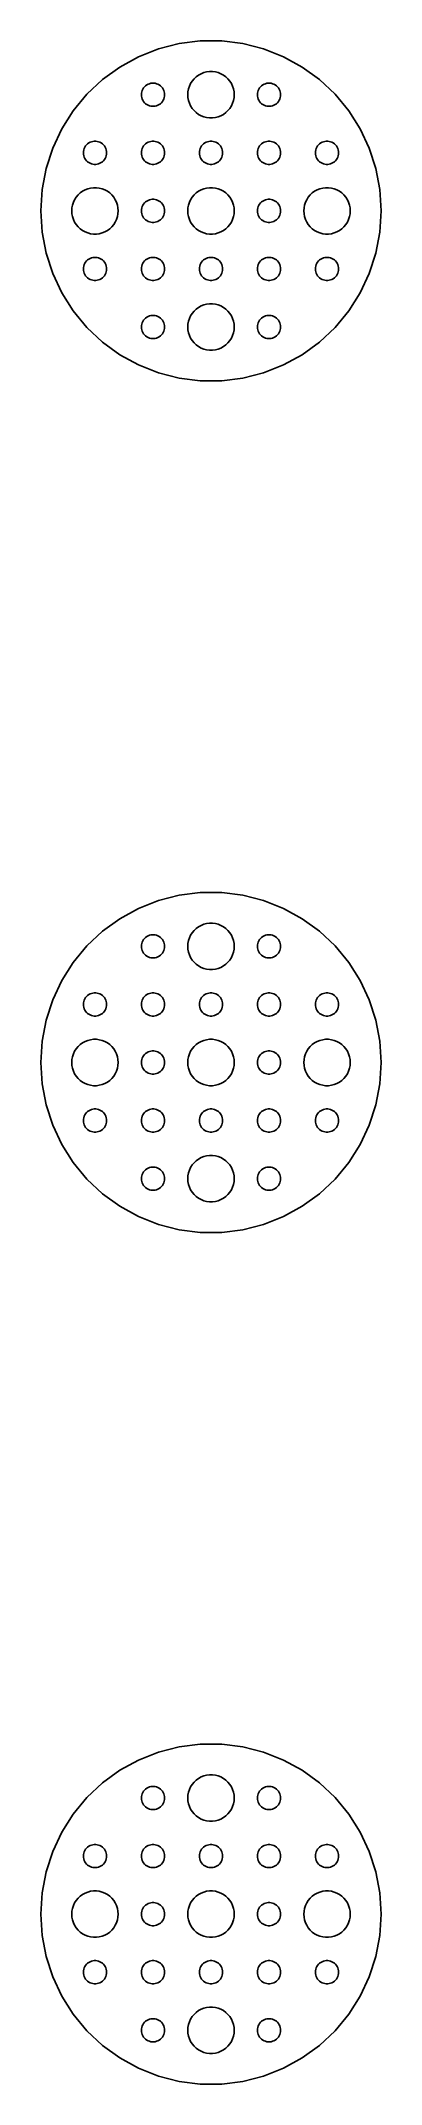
# Model space of a CAD drawing. Header units: metres. Extents: x -22 to 22, y 198 to 462.
import ezdxf

# ---------------------------------------------------------------- set-up
doc = ezdxf.new("R2010")
doc.units = ezdxf.units.M

msp = doc.modelspace()

# ---------------------------------------------------------------- linework, layer by layer
for p, q in [((-1.38138, 461.957), (-4.12238, 461.61)), ((1.38138, 461.957), (-1.38138, 461.957)), ((4.12238, 461.61), (1.38138, 461.957)), ((-9.36714, 459.906), (-11.7882, 458.575)), ((-6.79837, 460.923), (-9.36714, 459.906)), ((-4.12238, 461.61), (-6.79837, 460.923)), ((6.79837, 460.923), (4.12238, 461.61)), ((9.36714, 459.906), (6.79837, 460.923)), ((11.7882, 458.575), (9.36714, 459.906)), ((-14.0233, 456.951), (-16.0373, 455.06)), ((-11.7882, 458.575), (-14.0233, 456.951)), ((-2.62891, 456.445), (-2.42705, 456.763)), ((-2.42705, 456.763), (-2.1869, 457.054)), ((-2.1869, 457.054), (-1.91226, 457.312)), ((-1.91226, 457.312), (-1.60747, 457.533)), ((-1.60747, 457.533), (-1.27733, 457.714)), ((-1.27733, 457.714), (-0.927048, 457.853)), ((-0.927048, 457.853), (-0.562134, 457.947)), ((-0.562134, 457.947), (-0.18837, 457.994)), ((-0.18837, 457.994), (0.18837, 457.994)), ((0.18837, 457.994), (0.562134, 457.947)), ((0.562134, 457.947), (0.927048, 457.853)), ((0.927048, 457.853), (1.27733, 457.714)), ((1.27733, 457.714), (1.60747, 457.533)), ((1.60747, 457.533), (1.91226, 457.312)), ((1.91226, 457.312), (2.1869, 457.054)), ((2.1869, 457.054), (2.42705, 456.763)), ((2.42705, 456.763), (2.62891, 456.445)), ((14.0233, 456.951), (11.7882, 458.575)), ((16.0373, 455.06), (14.0233, 456.951)), ((-16.0373, 455.06), (-17.7984, 452.931)), ((-9, 455), (-8.98816, 455.188)), ((-8.98816, 454.812), (-9, 455)), ((-8.98816, 455.188), (-8.95287, 455.373)), ((-8.95287, 454.627), (-8.98816, 454.812)), ((-8.95287, 455.373), (-8.89465, 455.552)), ((-8.89465, 454.448), (-8.95287, 454.627)), ((-8.89465, 455.552), (-8.81445, 455.723)), ((-8.81445, 454.277), (-8.89465, 454.448)), ((-8.81445, 455.723), (-8.71352, 455.882)), ((-8.71352, 454.118), (-8.81445, 454.277)), ((-8.71352, 455.882), (-8.59344, 456.027)), ((-8.59344, 453.973), (-8.71352, 454.118)), ((-8.59344, 456.027), (-8.45613, 456.156)), ((-8.45613, 453.844), (-8.59344, 453.973)), ((-8.45613, 456.156), (-8.30373, 456.266)), ((-8.30373, 456.266), (-8.13866, 456.357)), ((-8.13866, 456.357), (-7.96352, 456.427)), ((-7.96352, 456.427), (-7.78107, 456.473)), ((-7.78107, 456.473), (-7.59418, 456.497)), ((-7.59418, 456.497), (-7.40581, 456.497)), ((-7.40581, 456.497), (-7.21892, 456.473)), ((-7.21892, 456.473), (-7.03647, 456.427)), ((-7.03647, 456.427), (-6.86133, 456.357)), ((-6.86133, 456.357), (-6.69626, 456.266)), ((-6.69626, 456.266), (-6.54385, 456.156)), ((-6.54385, 456.156), (-6.40654, 456.027)), ((-6.40654, 453.973), (-6.54385, 453.844)), ((-6.40654, 456.027), (-6.28647, 455.882)), ((-6.28647, 454.118), (-6.40654, 453.973)), ((-6.28647, 455.882), (-6.18553, 455.723)), ((-6.18553, 454.277), (-6.28647, 454.118)), ((-6.18553, 455.723), (-6.10533, 455.552)), ((-6.10533, 454.448), (-6.18553, 454.277)), ((-6.10533, 455.552), (-6.04712, 455.373)), ((-6.04712, 454.627), (-6.10533, 454.448)), ((-6.04712, 455.373), (-6.01183, 455.188)), ((-6.01183, 454.812), (-6.04712, 454.627)), ((-6.01183, 455.188), (-6, 455)), ((-6, 455), (-6.01183, 454.812)), ((-3, 455), (-2.97633, 455.376)), ((-2.97633, 454.624), (-3, 455)), ((-2.97633, 455.376), (-2.90575, 455.746)), ((-2.90575, 454.254), (-2.97633, 454.624)), ((-2.90575, 455.746), (-2.78932, 456.104)), ((-2.78932, 453.896), (-2.90575, 454.254)), ((-2.78932, 456.104), (-2.62891, 456.445)), ((2.62891, 456.445), (2.78932, 456.104)), ((2.78932, 456.104), (2.90575, 455.746)), ((2.90575, 454.254), (2.78932, 453.896)), ((2.90575, 455.746), (2.97633, 455.376)), ((2.97633, 454.624), (2.90575, 454.254)), ((2.97633, 455.376), (3, 455)), ((3, 455), (2.97633, 454.624)), ((6, 455), (6.01183, 455.188)), ((6.01183, 454.812), (6, 455)), ((6.01183, 455.188), (6.04712, 455.373)), ((6.04712, 454.627), (6.01183, 454.812)), ((6.04712, 455.373), (6.10533, 455.552)), ((6.10533, 454.448), (6.04712, 454.627)), ((6.10533, 455.552), (6.18553, 455.723)), ((6.18553, 454.277), (6.10533, 454.448)), ((6.18553, 455.723), (6.28647, 455.882)), ((6.28647, 454.118), (6.18553, 454.277)), ((6.28647, 455.882), (6.40654, 456.027)), ((6.40654, 453.973), (6.28647, 454.118)), ((6.40654, 456.027), (6.54385, 456.156)), ((6.54385, 453.844), (6.40654, 453.973)), ((6.54385, 456.156), (6.69626, 456.266)), ((6.69626, 456.266), (6.86133, 456.357)), ((6.86133, 456.357), (7.03647, 456.427)), ((7.03647, 456.427), (7.21892, 456.473)), ((7.21892, 456.473), (7.40581, 456.497)), ((7.40581, 456.497), (7.59418, 456.497)), ((7.59418, 456.497), (7.78107, 456.473)), ((7.78107, 456.473), (7.96352, 456.427)), ((7.96352, 456.427), (8.13866, 456.357)), ((8.13866, 456.357), (8.30373, 456.266)), ((8.30373, 456.266), (8.45613, 456.156)), ((8.45613, 456.156), (8.59344, 456.027)), ((8.59344, 453.973), (8.45613, 453.844)), ((8.59344, 456.027), (8.71352, 455.882)), ((8.71352, 454.118), (8.59344, 453.973)), ((8.71352, 455.882), (8.81445, 455.723)), ((8.81445, 454.277), (8.71352, 454.118)), ((8.81445, 455.723), (8.89465, 455.552)), ((8.89465, 454.448), (8.81445, 454.277)), ((8.89465, 455.552), (8.95287, 455.373)), ((8.95287, 454.627), (8.89465, 454.448)), ((8.95287, 455.373), (8.98816, 455.188)), ((8.98816, 454.812), (8.95287, 454.627)), ((8.98816, 455.188), (9, 455)), ((9, 455), (8.98816, 454.812)), ((17.7984, 452.931), (16.0373, 455.06)), ((-17.7984, 452.931), (-19.2787, 450.599)), ((-8.30373, 453.734), (-8.45613, 453.844)), ((-8.13866, 453.643), (-8.30373, 453.734)), ((-7.96352, 453.573), (-8.13866, 453.643)), ((-7.78107, 453.527), (-7.96352, 453.573)), ((-7.59418, 453.503), (-7.78107, 453.527)), ((-7.40581, 453.503), (-7.59418, 453.503)), ((-7.21892, 453.527), (-7.40581, 453.503)), ((-7.03647, 453.573), (-7.21892, 453.527)), ((-6.86133, 453.643), (-7.03647, 453.573)), ((-6.69626, 453.734), (-6.86133, 453.643)), ((-6.54385, 453.844), (-6.69626, 453.734)), ((-2.62891, 453.555), (-2.78932, 453.896)), ((-2.42705, 453.237), (-2.62891, 453.555)), ((-2.1869, 452.946), (-2.42705, 453.237)), ((-1.91226, 452.688), (-2.1869, 452.946)), ((-1.60747, 452.467), (-1.91226, 452.688)), ((-1.27733, 452.286), (-1.60747, 452.467)), ((-0.927048, 452.147), (-1.27733, 452.286)), ((-0.562134, 452.053), (-0.927048, 452.147)), ((-0.18837, 452.006), (-0.562134, 452.053)), ((0.18837, 452.006), (-0.18837, 452.006)), ((0.562134, 452.053), (0.18837, 452.006)), ((0.927048, 452.147), (0.562134, 452.053)), ((1.27733, 452.286), (0.927048, 452.147)), ((1.60747, 452.467), (1.27733, 452.286)), ((1.91226, 452.688), (1.60747, 452.467)), ((2.1869, 452.946), (1.91226, 452.688)), ((2.42705, 453.237), (2.1869, 452.946)), ((2.62891, 453.555), (2.42705, 453.237)), ((2.78932, 453.896), (2.62891, 453.555)), ((6.69626, 453.734), (6.54385, 453.844)), ((6.86133, 453.643), (6.69626, 453.734)), ((7.03647, 453.573), (6.86133, 453.643)), ((7.21892, 453.527), (7.03647, 453.573)), ((7.40581, 453.503), (7.21892, 453.527)), ((7.59418, 453.503), (7.40581, 453.503)), ((7.78107, 453.527), (7.59418, 453.503)), ((7.96352, 453.573), (7.78107, 453.527)), ((8.13866, 453.643), (7.96352, 453.573)), ((8.30373, 453.734), (8.13866, 453.643)), ((8.45613, 453.844), (8.30373, 453.734)), ((19.2787, 450.599), (17.7984, 452.931)), ((-19.2787, 450.599), (-20.4551, 448.099)), ((-16.0934, 448.527), (-15.9561, 448.656)), ((-15.9561, 448.656), (-15.8037, 448.766)), ((-15.8037, 448.766), (-15.6387, 448.857)), ((-15.6387, 448.857), (-15.4635, 448.927)), ((-15.4635, 448.927), (-15.2811, 448.973)), ((-15.2811, 448.973), (-15.0942, 448.997)), ((-15.0942, 448.997), (-14.9058, 448.997)), ((-14.9058, 448.997), (-14.7189, 448.973)), ((-14.7189, 448.973), (-14.5365, 448.927)), ((-14.5365, 448.927), (-14.3613, 448.857)), ((-14.3613, 448.857), (-14.1963, 448.766)), ((-14.1963, 448.766), (-14.0439, 448.656)), ((-14.0439, 448.656), (-13.9065, 448.527)), ((-8.59344, 448.527), (-8.45613, 448.656)), ((-8.45613, 448.656), (-8.30373, 448.766)), ((-8.30373, 448.766), (-8.13866, 448.857)), ((-8.13866, 448.857), (-7.96352, 448.927)), ((-7.96352, 448.927), (-7.78107, 448.973)), ((-7.78107, 448.973), (-7.59418, 448.997)), ((-7.59418, 448.997), (-7.40581, 448.997)), ((-7.40581, 448.997), (-7.21892, 448.973)), ((-7.21892, 448.973), (-7.03647, 448.927)), ((-7.03647, 448.927), (-6.86133, 448.857)), ((-6.86133, 448.857), (-6.69626, 448.766)), ((-6.69626, 448.766), (-6.54385, 448.656)), ((-6.54385, 448.656), (-6.40654, 448.527)), ((-1.09344, 448.527), (-0.956131, 448.656)), ((-0.956131, 448.656), (-0.803726, 448.766)), ((-0.803726, 448.766), (-0.638657, 448.857)), ((-0.638657, 448.857), (-0.463516, 448.927)), ((-0.463516, 448.927), (-0.281067, 448.973)), ((-0.281067, 448.973), (-0.094177, 448.997)), ((-0.094177, 448.997), (0.094177, 448.997)), ((0.094177, 448.997), (0.281067, 448.973)), ((0.281067, 448.973), (0.463516, 448.927)), ((0.463516, 448.927), (0.638657, 448.857)), ((0.638657, 448.857), (0.803726, 448.766)), ((0.803726, 448.766), (0.956131, 448.656)), ((0.956131, 448.656), (1.09344, 448.527)), ((6.40654, 448.527), (6.54385, 448.656)), ((6.54385, 448.656), (6.69626, 448.766)), ((6.69626, 448.766), (6.86133, 448.857)), ((6.86133, 448.857), (7.03647, 448.927)), ((7.03647, 448.927), (7.21892, 448.973)), ((7.21892, 448.973), (7.40581, 448.997)), ((7.40581, 448.997), (7.59418, 448.997)), ((7.59418, 448.997), (7.78107, 448.973)), ((7.78107, 448.973), (7.96352, 448.927)), ((7.96352, 448.927), (8.13866, 448.857)), ((8.13866, 448.857), (8.30373, 448.766)), ((8.30373, 448.766), (8.45613, 448.656)), ((8.45613, 448.656), (8.59344, 448.527)), ((13.9065, 448.527), (14.0439, 448.656)), ((14.0439, 448.656), (14.1963, 448.766)), ((14.1963, 448.766), (14.3613, 448.857)), ((14.3613, 448.857), (14.5365, 448.927)), ((14.5365, 448.927), (14.7189, 448.973)), ((14.7189, 448.973), (14.9058, 448.997)), ((14.9058, 448.997), (15.0942, 448.997)), ((15.0942, 448.997), (15.2811, 448.973)), ((15.2811, 448.973), (15.4635, 448.927)), ((15.4635, 448.927), (15.6387, 448.857)), ((15.6387, 448.857), (15.8037, 448.766)), ((15.8037, 448.766), (15.9561, 448.656)), ((15.9561, 448.656), (16.0934, 448.527)), ((20.4551, 448.099), (19.2787, 450.599)), ((-20.4551, 448.099), (-21.3088, 445.471)), ((-16.5, 447.5), (-16.4882, 447.688)), ((-16.4882, 447.312), (-16.5, 447.5)), ((-16.4882, 447.688), (-16.4529, 447.873)), ((-16.4529, 447.127), (-16.4882, 447.312)), ((-16.4529, 447.873), (-16.3947, 448.052)), ((-16.3947, 446.948), (-16.4529, 447.127)), ((-16.3947, 448.052), (-16.3145, 448.223)), ((-16.3145, 446.777), (-16.3947, 446.948)), ((-16.3145, 448.223), (-16.2135, 448.382)), ((-16.2135, 446.618), (-16.3145, 446.777)), ((-16.2135, 448.382), (-16.0934, 448.527)), ((-16.0934, 446.473), (-16.2135, 446.618)), ((-15.9561, 446.344), (-16.0934, 446.473)), ((-15.8037, 446.234), (-15.9561, 446.344)), ((-15.6387, 446.143), (-15.8037, 446.234)), ((-15.4635, 446.073), (-15.6387, 446.143)), ((-15.2811, 446.027), (-15.4635, 446.073)), ((-15.0942, 446.003), (-15.2811, 446.027)), ((-14.7189, 446.027), (-14.9058, 446.003)), ((-14.5365, 446.073), (-14.7189, 446.027)), ((-14.3613, 446.143), (-14.5365, 446.073)), ((-14.1963, 446.234), (-14.3613, 446.143)), ((-14.0439, 446.344), (-14.1963, 446.234)), ((-13.9065, 446.473), (-14.0439, 446.344)), ((-13.9065, 448.527), (-13.7865, 448.382)), ((-13.7865, 446.618), (-13.9065, 446.473)), ((-13.7865, 448.382), (-13.6855, 448.223)), ((-13.6855, 446.777), (-13.7865, 446.618)), ((-13.6855, 448.223), (-13.6053, 448.052)), ((-13.6053, 446.948), (-13.6855, 446.777)), ((-13.6053, 448.052), (-13.5471, 447.873)), ((-13.5471, 447.127), (-13.6053, 446.948)), ((-13.5471, 447.873), (-13.5118, 447.688)), ((-13.5118, 447.312), (-13.5471, 447.127)), ((-13.5118, 447.688), (-13.5, 447.5)), ((-13.5, 447.5), (-13.5118, 447.312)), ((-9, 447.5), (-8.98816, 447.688)), ((-8.98816, 447.312), (-9, 447.5)), ((-8.98816, 447.688), (-8.95287, 447.873)), ((-8.95287, 447.127), (-8.98816, 447.312)), ((-8.95287, 447.873), (-8.89465, 448.052)), ((-8.89465, 446.948), (-8.95287, 447.127)), ((-8.89465, 448.052), (-8.81445, 448.223)), ((-8.81445, 446.777), (-8.89465, 446.948)), ((-8.81445, 448.223), (-8.71352, 448.382)), ((-8.71352, 446.618), (-8.81445, 446.777)), ((-8.71352, 448.382), (-8.59344, 448.527)), ((-8.59344, 446.473), (-8.71352, 446.618)), ((-8.45613, 446.344), (-8.59344, 446.473)), ((-8.30373, 446.234), (-8.45613, 446.344)), ((-8.13866, 446.143), (-8.30373, 446.234)), ((-7.96352, 446.073), (-8.13866, 446.143)), ((-7.78107, 446.027), (-7.96352, 446.073)), ((-7.59418, 446.003), (-7.78107, 446.027)), ((-7.21892, 446.027), (-7.40581, 446.003)), ((-7.03647, 446.073), (-7.21892, 446.027)), ((-6.86133, 446.143), (-7.03647, 446.073)), ((-6.69626, 446.234), (-6.86133, 446.143)), ((-6.54385, 446.344), (-6.69626, 446.234)), ((-6.40654, 446.473), (-6.54385, 446.344)), ((-6.40654, 448.527), (-6.28647, 448.382)), ((-6.28647, 446.618), (-6.40654, 446.473)), ((-6.28647, 448.382), (-6.18553, 448.223)), ((-6.18553, 446.777), (-6.28647, 446.618)), ((-6.18553, 448.223), (-6.10533, 448.052)), ((-6.10533, 446.948), (-6.18553, 446.777)), ((-6.10533, 448.052), (-6.04712, 447.873)), ((-6.04712, 447.127), (-6.10533, 446.948)), ((-6.04712, 447.873), (-6.01183, 447.688)), ((-6.01183, 447.312), (-6.04712, 447.127)), ((-6.01183, 447.688), (-6, 447.5)), ((-6, 447.5), (-6.01183, 447.312)), ((-1.5, 447.5), (-1.48816, 447.688)), ((-1.48816, 447.312), (-1.5, 447.5)), ((-1.48816, 447.688), (-1.45287, 447.873)), ((-1.45287, 447.127), (-1.48816, 447.312)), ((-1.45287, 447.873), (-1.39465, 448.052)), ((-1.39465, 446.948), (-1.45287, 447.127)), ((-1.39465, 448.052), (-1.31445, 448.223)), ((-1.31445, 446.777), (-1.39465, 446.948)), ((-1.31445, 448.223), (-1.21352, 448.382)), ((-1.21352, 446.618), (-1.31445, 446.777)), ((-1.21352, 448.382), (-1.09344, 448.527)), ((-1.09344, 446.473), (-1.21352, 446.618)), ((-0.956131, 446.344), (-1.09344, 446.473)), ((-0.803726, 446.234), (-0.956131, 446.344)), ((-0.638657, 446.143), (-0.803726, 446.234)), ((-0.463516, 446.073), (-0.638657, 446.143)), ((-0.281067, 446.027), (-0.463516, 446.073)), ((-0.094177, 446.003), (-0.281067, 446.027)), ((0.281067, 446.027), (0.094177, 446.003)), ((0.463516, 446.073), (0.281067, 446.027)), ((0.638657, 446.143), (0.463516, 446.073)), ((0.803726, 446.234), (0.638657, 446.143)), ((0.956131, 446.344), (0.803726, 446.234)), ((1.09344, 446.473), (0.956131, 446.344)), ((1.09344, 448.527), (1.21352, 448.382)), ((1.21352, 446.618), (1.09344, 446.473)), ((1.21352, 448.382), (1.31445, 448.223)), ((1.31445, 446.777), (1.21352, 446.618)), ((1.31445, 448.223), (1.39465, 448.052)), ((1.39465, 446.948), (1.31445, 446.777)), ((1.39465, 448.052), (1.45287, 447.873)), ((1.45287, 447.127), (1.39465, 446.948)), ((1.45287, 447.873), (1.48816, 447.688)), ((1.48816, 447.312), (1.45287, 447.127)), ((1.48816, 447.688), (1.5, 447.5)), ((1.5, 447.5), (1.48816, 447.312)), ((6, 447.5), (6.01183, 447.688)), ((6.01183, 447.312), (6, 447.5)), ((6.01183, 447.688), (6.04712, 447.873)), ((6.04712, 447.127), (6.01183, 447.312)), ((6.04712, 447.873), (6.10533, 448.052)), ((6.10533, 446.948), (6.04712, 447.127)), ((6.10533, 448.052), (6.18553, 448.223)), ((6.18553, 446.777), (6.10533, 446.948)), ((6.18553, 448.223), (6.28647, 448.382)), ((6.28647, 446.618), (6.18553, 446.777)), ((6.28647, 448.382), (6.40654, 448.527)), ((6.40654, 446.473), (6.28647, 446.618)), ((6.54385, 446.344), (6.40654, 446.473)), ((6.69626, 446.234), (6.54385, 446.344)), ((6.86133, 446.143), (6.69626, 446.234)), ((7.03647, 446.073), (6.86133, 446.143)), ((7.21892, 446.027), (7.03647, 446.073)), ((7.40581, 446.003), (7.21892, 446.027)), ((7.78107, 446.027), (7.59418, 446.003)), ((7.96352, 446.073), (7.78107, 446.027)), ((8.13866, 446.143), (7.96352, 446.073)), ((8.30373, 446.234), (8.13866, 446.143)), ((8.45613, 446.344), (8.30373, 446.234)), ((8.59344, 446.473), (8.45613, 446.344)), ((8.59344, 448.527), (8.71352, 448.382)), ((8.71352, 446.618), (8.59344, 446.473)), ((8.71352, 448.382), (8.81445, 448.223)), ((8.81445, 446.777), (8.71352, 446.618)), ((8.81445, 448.223), (8.89465, 448.052)), ((8.89465, 446.948), (8.81445, 446.777)), ((8.89465, 448.052), (8.95287, 447.873)), ((8.95287, 447.127), (8.89465, 446.948)), ((8.95287, 447.873), (8.98816, 447.688)), ((8.98816, 447.312), (8.95287, 447.127)), ((8.98816, 447.688), (9, 447.5)), ((9, 447.5), (8.98816, 447.312)), ((13.5, 447.5), (13.5118, 447.688)), ((13.5118, 447.312), (13.5, 447.5)), ((13.5118, 447.688), (13.5471, 447.873)), ((13.5471, 447.127), (13.5118, 447.312)), ((13.5471, 447.873), (13.6053, 448.052)), ((13.6053, 446.948), (13.5471, 447.127)), ((13.6053, 448.052), (13.6855, 448.223)), ((13.6855, 446.777), (13.6053, 446.948)), ((13.6855, 448.223), (13.7865, 448.382)), ((13.7865, 446.618), (13.6855, 446.777)), ((13.7865, 448.382), (13.9065, 448.527)), ((13.9065, 446.473), (13.7865, 446.618)), ((14.0439, 446.344), (13.9065, 446.473)), ((14.1963, 446.234), (14.0439, 446.344)), ((14.3613, 446.143), (14.1963, 446.234)), ((14.5365, 446.073), (14.3613, 446.143)), ((14.7189, 446.027), (14.5365, 446.073)), ((14.9058, 446.003), (14.7189, 446.027)), ((15.2811, 446.027), (15.0942, 446.003)), ((15.4635, 446.073), (15.2811, 446.027)), ((15.6387, 446.143), (15.4635, 446.073)), ((15.8037, 446.234), (15.6387, 446.143)), ((15.9561, 446.344), (15.8037, 446.234)), ((16.0934, 446.473), (15.9561, 446.344)), ((16.0934, 448.527), (16.2135, 448.382)), ((16.2135, 446.618), (16.0934, 446.473)), ((16.2135, 448.382), (16.3145, 448.223)), ((16.3145, 446.777), (16.2135, 446.618)), ((16.3145, 448.223), (16.3947, 448.052)), ((16.3947, 446.948), (16.3145, 446.777)), ((16.3947, 448.052), (16.4529, 447.873)), ((16.4529, 447.127), (16.3947, 446.948)), ((16.4529, 447.873), (16.4882, 447.688)), ((16.4882, 447.312), (16.4529, 447.127)), ((16.4882, 447.688), (16.5, 447.5)), ((16.5, 447.5), (16.4882, 447.312)), ((21.3088, 445.471), (20.4551, 448.099)), ((-21.3088, 445.471), (-21.8265, 442.757)), ((-14.9058, 446.003), (-15.0942, 446.003)), ((-7.40581, 446.003), (-7.59418, 446.003)), ((0.094177, 446.003), (-0.094177, 446.003)), ((7.59418, 446.003), (7.40581, 446.003)), ((15.0942, 446.003), (14.9058, 446.003)), ((21.8265, 442.757), (21.3088, 445.471)), ((-21.8265, 442.757), (-22, 440)), ((-17.9763, 440.376), (-17.9057, 440.746)), ((-17.9057, 440.746), (-17.7893, 441.104)), ((-17.7893, 441.104), (-17.6289, 441.445)), ((-17.6289, 441.445), (-17.427, 441.763)), ((-17.427, 441.763), (-17.1869, 442.054)), ((-17.1869, 442.054), (-16.9123, 442.312)), ((-16.9123, 442.312), (-16.6075, 442.533)), ((-16.6075, 442.533), (-16.2773, 442.714)), ((-16.2773, 442.714), (-15.927, 442.853)), ((-15.927, 442.853), (-15.5621, 442.947)), ((-15.5621, 442.947), (-15.1884, 442.994)), ((-15.1884, 442.994), (-14.8116, 442.994)), ((-14.8116, 442.994), (-14.4379, 442.947)), ((-14.4379, 442.947), (-14.0729, 442.853)), ((-14.0729, 442.853), (-13.7227, 442.714)), ((-13.7227, 442.714), (-13.3925, 442.533)), ((-13.3925, 442.533), (-13.0877, 442.312)), ((-13.0877, 442.312), (-12.8131, 442.054)), ((-12.8131, 442.054), (-12.5729, 441.763)), ((-12.5729, 441.763), (-12.3711, 441.445)), ((-12.3711, 441.445), (-12.2107, 441.104)), ((-12.2107, 441.104), (-12.0942, 440.746)), ((-12.0942, 440.746), (-12.0237, 440.376)), ((-8.81445, 440.723), (-8.71352, 440.882)), ((-8.71352, 440.882), (-8.59344, 441.027)), ((-8.59344, 441.027), (-8.45613, 441.156)), ((-8.45613, 441.156), (-8.30373, 441.266)), ((-8.30373, 441.266), (-8.13866, 441.357)), ((-8.13866, 441.357), (-7.96352, 441.427)), ((-7.96352, 441.427), (-7.78107, 441.473)), ((-7.78107, 441.473), (-7.59418, 441.497)), ((-7.59418, 441.497), (-7.40581, 441.497)), ((-7.40581, 441.497), (-7.21892, 441.473)), ((-7.21892, 441.473), (-7.03647, 441.427)), ((-7.03647, 441.427), (-6.86133, 441.357)), ((-6.86133, 441.357), (-6.69626, 441.266)), ((-6.69626, 441.266), (-6.54385, 441.156)), ((-6.54385, 441.156), (-6.40654, 441.027)), ((-6.40654, 441.027), (-6.28647, 440.882)), ((-6.28647, 440.882), (-6.18553, 440.723)), ((-2.97633, 440.376), (-2.90575, 440.746)), ((-2.90575, 440.746), (-2.78932, 441.104)), ((-2.78932, 441.104), (-2.62891, 441.445)), ((-2.62891, 441.445), (-2.42705, 441.763)), ((-2.42705, 441.763), (-2.1869, 442.054)), ((-2.1869, 442.054), (-1.91226, 442.312)), ((-1.91226, 442.312), (-1.60747, 442.533)), ((-1.60747, 442.533), (-1.27733, 442.714)), ((-1.27733, 442.714), (-0.927048, 442.853)), ((-0.927048, 442.853), (-0.562134, 442.947)), ((-0.562134, 442.947), (-0.18837, 442.994)), ((-0.18837, 442.994), (0.18837, 442.994)), ((0.18837, 442.994), (0.562134, 442.947)), ((0.562134, 442.947), (0.927048, 442.853)), ((0.927048, 442.853), (1.27733, 442.714)), ((1.27733, 442.714), (1.60747, 442.533)), ((1.60747, 442.533), (1.91226, 442.312)), ((1.91226, 442.312), (2.1869, 442.054)), ((2.1869, 442.054), (2.42705, 441.763)), ((2.42705, 441.763), (2.62891, 441.445)), ((2.62891, 441.445), (2.78932, 441.104)), ((2.78932, 441.104), (2.90575, 440.746)), ((2.90575, 440.746), (2.97633, 440.376)), ((6.18553, 440.723), (6.28647, 440.882)), ((6.28647, 440.882), (6.40654, 441.027)), ((6.40654, 441.027), (6.54385, 441.156)), ((6.54385, 441.156), (6.69626, 441.266)), ((6.69626, 441.266), (6.86133, 441.357)), ((6.86133, 441.357), (7.03647, 441.427)), ((7.03647, 441.427), (7.21892, 441.473)), ((7.21892, 441.473), (7.40581, 441.497)), ((7.40581, 441.497), (7.59418, 441.497)), ((7.59418, 441.497), (7.78107, 441.473)), ((7.78107, 441.473), (7.96352, 441.427)), ((7.96352, 441.427), (8.13866, 441.357)), ((8.13866, 441.357), (8.30373, 441.266)), ((8.30373, 441.266), (8.45613, 441.156)), ((8.45613, 441.156), (8.59344, 441.027)), ((8.59344, 441.027), (8.71352, 440.882)), ((8.71352, 440.882), (8.81445, 440.723)), ((12.0237, 440.376), (12.0942, 440.746)), ((12.0942, 440.746), (12.2107, 441.104)), ((12.2107, 441.104), (12.3711, 441.445)), ((12.3711, 441.445), (12.5729, 441.763)), ((12.5729, 441.763), (12.8131, 442.054)), ((12.8131, 442.054), (13.0877, 442.312)), ((13.0877, 442.312), (13.3925, 442.533)), ((13.3925, 442.533), (13.7227, 442.714)), ((13.7227, 442.714), (14.0729, 442.853)), ((14.0729, 442.853), (14.4379, 442.947)), ((14.4379, 442.947), (14.8116, 442.994)), ((14.8116, 442.994), (15.1884, 442.994)), ((15.1884, 442.994), (15.5621, 442.947)), ((15.5621, 442.947), (15.927, 442.853)), ((15.927, 442.853), (16.2773, 442.714)), ((16.2773, 442.714), (16.6075, 442.533)), ((16.6075, 442.533), (16.9123, 442.312)), ((16.9123, 442.312), (17.1869, 442.054)), ((17.1869, 442.054), (17.427, 441.763)), ((17.427, 441.763), (17.6289, 441.445)), ((17.6289, 441.445), (17.7893, 441.104)), ((17.7893, 441.104), (17.9057, 440.746)), ((17.9057, 440.746), (17.9763, 440.376)), ((22, 440), (21.8265, 442.757)), ((-22, 440), (-21.8265, 437.243)), ((-18, 440), (-17.9763, 440.376)), ((-17.9763, 439.624), (-18, 440)), ((-17.9057, 439.254), (-17.9763, 439.624)), ((-17.7893, 438.896), (-17.9057, 439.254)), ((-17.6289, 438.555), (-17.7893, 438.896)), ((-17.427, 438.237), (-17.6289, 438.555)), ((-17.1869, 437.946), (-17.427, 438.237)), ((-12.5729, 438.237), (-12.8131, 437.946)), ((-12.3711, 438.555), (-12.5729, 438.237)), ((-12.2107, 438.896), (-12.3711, 438.555)), ((-12.0942, 439.254), (-12.2107, 438.896)), ((-12.0237, 439.624), (-12.0942, 439.254)), ((-12.0237, 440.376), (-12, 440)), ((-12, 440), (-12.0237, 439.624)), ((-9, 440), (-8.98816, 440.188)), ((-8.98816, 439.812), (-9, 440)), ((-8.98816, 440.188), (-8.95287, 440.373)), ((-8.95287, 439.627), (-8.98816, 439.812)), ((-8.95287, 440.373), (-8.89465, 440.552)), ((-8.89465, 439.448), (-8.95287, 439.627)), ((-8.89465, 440.552), (-8.81445, 440.723)), ((-8.81445, 439.277), (-8.89465, 439.448)), ((-8.71352, 439.118), (-8.81445, 439.277)), ((-8.59344, 438.973), (-8.71352, 439.118)), ((-8.45613, 438.844), (-8.59344, 438.973)), ((-8.30373, 438.734), (-8.45613, 438.844)), ((-8.13866, 438.643), (-8.30373, 438.734)), ((-7.96352, 438.573), (-8.13866, 438.643)), ((-7.78107, 438.527), (-7.96352, 438.573)), ((-7.59418, 438.503), (-7.78107, 438.527)), ((-7.40581, 438.503), (-7.59418, 438.503)), ((-7.21892, 438.527), (-7.40581, 438.503)), ((-7.03647, 438.573), (-7.21892, 438.527)), ((-6.86133, 438.643), (-7.03647, 438.573)), ((-6.69626, 438.734), (-6.86133, 438.643)), ((-6.54385, 438.844), (-6.69626, 438.734)), ((-6.40654, 438.973), (-6.54385, 438.844)), ((-6.28647, 439.118), (-6.40654, 438.973)), ((-6.18553, 439.277), (-6.28647, 439.118)), ((-6.18553, 440.723), (-6.10533, 440.552)), ((-6.10533, 439.448), (-6.18553, 439.277)), ((-6.10533, 440.552), (-6.04712, 440.373)), ((-6.04712, 439.627), (-6.10533, 439.448)), ((-6.04712, 440.373), (-6.01183, 440.188)), ((-6.01183, 439.812), (-6.04712, 439.627)), ((-6.01183, 440.188), (-6, 440)), ((-6, 440), (-6.01183, 439.812)), ((-3, 440), (-2.97633, 440.376)), ((-2.97633, 439.624), (-3, 440)), ((-2.90575, 439.254), (-2.97633, 439.624)), ((-2.78932, 438.896), (-2.90575, 439.254)), ((-2.62891, 438.555), (-2.78932, 438.896)), ((-2.42705, 438.237), (-2.62891, 438.555)), ((-2.1869, 437.946), (-2.42705, 438.237)), ((2.42705, 438.237), (2.1869, 437.946)), ((2.62891, 438.555), (2.42705, 438.237)), ((2.78932, 438.896), (2.62891, 438.555)), ((2.90575, 439.254), (2.78932, 438.896)), ((2.97633, 439.624), (2.90575, 439.254)), ((2.97633, 440.376), (3, 440)), ((3, 440), (2.97633, 439.624)), ((6, 440), (6.01183, 440.188)), ((6.01183, 439.812), (6, 440)), ((6.01183, 440.188), (6.04712, 440.373)), ((6.04712, 439.627), (6.01183, 439.812)), ((6.04712, 440.373), (6.10533, 440.552)), ((6.10533, 439.448), (6.04712, 439.627)), ((6.10533, 440.552), (6.18553, 440.723)), ((6.18553, 439.277), (6.10533, 439.448)), ((6.28647, 439.118), (6.18553, 439.277)), ((6.40654, 438.973), (6.28647, 439.118)), ((6.54385, 438.844), (6.40654, 438.973)), ((6.69626, 438.734), (6.54385, 438.844)), ((6.86133, 438.643), (6.69626, 438.734)), ((7.03647, 438.573), (6.86133, 438.643)), ((7.21892, 438.527), (7.03647, 438.573)), ((7.40581, 438.503), (7.21892, 438.527)), ((7.59418, 438.503), (7.40581, 438.503)), ((7.78107, 438.527), (7.59418, 438.503)), ((7.96352, 438.573), (7.78107, 438.527)), ((8.13866, 438.643), (7.96352, 438.573)), ((8.30373, 438.734), (8.13866, 438.643)), ((8.45613, 438.844), (8.30373, 438.734)), ((8.59344, 438.973), (8.45613, 438.844)), ((8.71352, 439.118), (8.59344, 438.973)), ((8.81445, 439.277), (8.71352, 439.118)), ((8.81445, 440.723), (8.89465, 440.552)), ((8.89465, 439.448), (8.81445, 439.277)), ((8.89465, 440.552), (8.95287, 440.373)), ((8.95287, 439.627), (8.89465, 439.448)), ((8.95287, 440.373), (8.98816, 440.188)), ((8.98816, 439.812), (8.95287, 439.627)), ((8.98816, 440.188), (9, 440)), ((9, 440), (8.98816, 439.812)), ((12, 440), (12.0237, 440.376)), ((12.0237, 439.624), (12, 440)), ((12.0942, 439.254), (12.0237, 439.624)), ((12.2107, 438.896), (12.0942, 439.254)), ((12.3711, 438.555), (12.2107, 438.896)), ((12.5729, 438.237), (12.3711, 438.555)), ((12.8131, 437.946), (12.5729, 438.237)), ((17.427, 438.237), (17.1869, 437.946)), ((17.6289, 438.555), (17.427, 438.237)), ((17.7893, 438.896), (17.6289, 438.555)), ((17.9057, 439.254), (17.7893, 438.896)), ((17.9763, 439.624), (17.9057, 439.254)), ((17.9763, 440.376), (18, 440)), ((18, 440), (17.9763, 439.624)), ((21.8265, 437.243), (22, 440)), ((-21.8265, 437.243), (-21.3088, 434.529)), ((-16.9123, 437.688), (-17.1869, 437.946)), ((-16.6075, 437.467), (-16.9123, 437.688)), ((-16.2773, 437.286), (-16.6075, 437.467)), ((-15.927, 437.147), (-16.2773, 437.286)), ((-15.5621, 437.053), (-15.927, 437.147)), ((-15.1884, 437.006), (-15.5621, 437.053)), ((-14.8116, 437.006), (-15.1884, 437.006)), ((-14.4379, 437.053), (-14.8116, 437.006)), ((-14.0729, 437.147), (-14.4379, 437.053)), ((-13.7227, 437.286), (-14.0729, 437.147)), ((-13.3925, 437.467), (-13.7227, 437.286)), ((-13.0877, 437.688), (-13.3925, 437.467)), ((-12.8131, 437.946), (-13.0877, 437.688)), ((-1.91226, 437.688), (-2.1869, 437.946)), ((-1.60747, 437.467), (-1.91226, 437.688)), ((-1.27733, 437.286), (-1.60747, 437.467)), ((-0.927048, 437.147), (-1.27733, 437.286)), ((-0.562134, 437.053), (-0.927048, 437.147)), ((-0.18837, 437.006), (-0.562134, 437.053)), ((0.18837, 437.006), (-0.18837, 437.006)), ((0.562134, 437.053), (0.18837, 437.006)), ((0.927048, 437.147), (0.562134, 437.053)), ((1.27733, 437.286), (0.927048, 437.147)), ((1.60747, 437.467), (1.27733, 437.286)), ((1.91226, 437.688), (1.60747, 437.467)), ((2.1869, 437.946), (1.91226, 437.688)), ((13.0877, 437.688), (12.8131, 437.946)), ((13.3925, 437.467), (13.0877, 437.688)), ((13.7227, 437.286), (13.3925, 437.467)), ((14.0729, 437.147), (13.7227, 437.286)), ((14.4379, 437.053), (14.0729, 437.147)), ((14.8116, 437.006), (14.4379, 437.053)), ((15.1884, 437.006), (14.8116, 437.006)), ((15.5621, 437.053), (15.1884, 437.006)), ((15.927, 437.147), (15.5621, 437.053)), ((16.2773, 437.286), (15.927, 437.147)), ((16.6075, 437.467), (16.2773, 437.286)), ((16.9123, 437.688), (16.6075, 437.467)), ((17.1869, 437.946), (16.9123, 437.688)), ((21.3088, 434.529), (21.8265, 437.243)), ((-21.3088, 434.529), (-20.4551, 431.901)), ((-16.4882, 432.688), (-16.4529, 432.873)), ((-16.4529, 432.873), (-16.3947, 433.052)), ((-16.3947, 433.052), (-16.3145, 433.223)), ((-16.3145, 433.223), (-16.2135, 433.382)), ((-16.2135, 433.382), (-16.0934, 433.527)), ((-16.0934, 433.527), (-15.9561, 433.656)), ((-15.9561, 433.656), (-15.8037, 433.766)), ((-15.8037, 433.766), (-15.6387, 433.857)), ((-15.6387, 433.857), (-15.4635, 433.927)), ((-15.4635, 433.927), (-15.2811, 433.973)), ((-15.2811, 433.973), (-15.0942, 433.997)), ((-15.0942, 433.997), (-14.9058, 433.997)), ((-14.9058, 433.997), (-14.7189, 433.973)), ((-14.7189, 433.973), (-14.5365, 433.927)), ((-14.5365, 433.927), (-14.3613, 433.857)), ((-14.3613, 433.857), (-14.1963, 433.766)), ((-14.1963, 433.766), (-14.0439, 433.656)), ((-14.0439, 433.656), (-13.9065, 433.527)), ((-13.9065, 433.527), (-13.7865, 433.382)), ((-13.7865, 433.382), (-13.6855, 433.223)), ((-13.6855, 433.223), (-13.6053, 433.052)), ((-13.6053, 433.052), (-13.5471, 432.873)), ((-13.5471, 432.873), (-13.5118, 432.688)), ((-8.98816, 432.688), (-8.95287, 432.873)), ((-8.95287, 432.873), (-8.89465, 433.052)), ((-8.89465, 433.052), (-8.81445, 433.223)), ((-8.81445, 433.223), (-8.71352, 433.382)), ((-8.71352, 433.382), (-8.59344, 433.527)), ((-8.59344, 433.527), (-8.45613, 433.656)), ((-8.45613, 433.656), (-8.30373, 433.766)), ((-8.30373, 433.766), (-8.13866, 433.857)), ((-8.13866, 433.857), (-7.96352, 433.927)), ((-7.96352, 433.927), (-7.78107, 433.973)), ((-7.78107, 433.973), (-7.59418, 433.997)), ((-7.59418, 433.997), (-7.40581, 433.997)), ((-7.40581, 433.997), (-7.21892, 433.973)), ((-7.21892, 433.973), (-7.03647, 433.927)), ((-7.03647, 433.927), (-6.86133, 433.857)), ((-6.86133, 433.857), (-6.69626, 433.766)), ((-6.69626, 433.766), (-6.54385, 433.656)), ((-6.54385, 433.656), (-6.40654, 433.527)), ((-6.40654, 433.527), (-6.28647, 433.382)), ((-6.28647, 433.382), (-6.18553, 433.223)), ((-6.18553, 433.223), (-6.10533, 433.052)), ((-6.10533, 433.052), (-6.04712, 432.873)), ((-6.04712, 432.873), (-6.01183, 432.688)), ((-1.48816, 432.688), (-1.45287, 432.873)), ((-1.45287, 432.873), (-1.39465, 433.052)), ((-1.39465, 433.052), (-1.31445, 433.223)), ((-1.31445, 433.223), (-1.21352, 433.382)), ((-1.21352, 433.382), (-1.09344, 433.527)), ((-1.09344, 433.527), (-0.956131, 433.656)), ((-0.956131, 433.656), (-0.803726, 433.766)), ((-0.803726, 433.766), (-0.638657, 433.857)), ((-0.638657, 433.857), (-0.463516, 433.927)), ((-0.463516, 433.927), (-0.281067, 433.973)), ((-0.281067, 433.973), (-0.094177, 433.997)), ((-0.094177, 433.997), (0.094177, 433.997)), ((0.094177, 433.997), (0.281067, 433.973)), ((0.281067, 433.973), (0.463516, 433.927)), ((0.463516, 433.927), (0.638657, 433.857)), ((0.638657, 433.857), (0.803726, 433.766)), ((0.803726, 433.766), (0.956131, 433.656)), ((0.956131, 433.656), (1.09344, 433.527)), ((1.09344, 433.527), (1.21352, 433.382)), ((1.21352, 433.382), (1.31445, 433.223)), ((1.31445, 433.223), (1.39465, 433.052)), ((1.39465, 433.052), (1.45287, 432.873)), ((1.45287, 432.873), (1.48816, 432.688)), ((6.01183, 432.688), (6.04712, 432.873)), ((6.04712, 432.873), (6.10533, 433.052)), ((6.10533, 433.052), (6.18553, 433.223)), ((6.18553, 433.223), (6.28647, 433.382)), ((6.28647, 433.382), (6.40654, 433.527)), ((6.40654, 433.527), (6.54385, 433.656)), ((6.54385, 433.656), (6.69626, 433.766)), ((6.69626, 433.766), (6.86133, 433.857)), ((6.86133, 433.857), (7.03647, 433.927)), ((7.03647, 433.927), (7.21892, 433.973)), ((7.21892, 433.973), (7.40581, 433.997)), ((7.40581, 433.997), (7.59418, 433.997)), ((7.59418, 433.997), (7.78107, 433.973)), ((7.78107, 433.973), (7.96352, 433.927)), ((7.96352, 433.927), (8.13866, 433.857)), ((8.13866, 433.857), (8.30373, 433.766)), ((8.30373, 433.766), (8.45613, 433.656)), ((8.45613, 433.656), (8.59344, 433.527)), ((8.59344, 433.527), (8.71352, 433.382)), ((8.71352, 433.382), (8.81445, 433.223)), ((8.81445, 433.223), (8.89465, 433.052)), ((8.89465, 433.052), (8.95287, 432.873)), ((8.95287, 432.873), (8.98816, 432.688)), ((13.5118, 432.688), (13.5471, 432.873)), ((13.5471, 432.873), (13.6053, 433.052)), ((13.6053, 433.052), (13.6855, 433.223)), ((13.6855, 433.223), (13.7865, 433.382)), ((13.7865, 433.382), (13.9065, 433.527)), ((13.9065, 433.527), (14.0439, 433.656)), ((14.0439, 433.656), (14.1963, 433.766)), ((14.1963, 433.766), (14.3613, 433.857)), ((14.3613, 433.857), (14.5365, 433.927)), ((14.5365, 433.927), (14.7189, 433.973)), ((14.7189, 433.973), (14.9058, 433.997)), ((14.9058, 433.997), (15.0942, 433.997)), ((15.0942, 433.997), (15.2811, 433.973)), ((15.2811, 433.973), (15.4635, 433.927)), ((15.4635, 433.927), (15.6387, 433.857)), ((15.6387, 433.857), (15.8037, 433.766)), ((15.8037, 433.766), (15.9561, 433.656)), ((15.9561, 433.656), (16.0934, 433.527)), ((16.0934, 433.527), (16.2135, 433.382)), ((16.2135, 433.382), (16.3145, 433.223)), ((16.3145, 433.223), (16.3947, 433.052)), ((16.3947, 433.052), (16.4529, 432.873)), ((16.4529, 432.873), (16.4882, 432.688)), ((20.4551, 431.901), (21.3088, 434.529)), ((-20.4551, 431.901), (-19.2787, 429.401)), ((-16.5, 432.5), (-16.4882, 432.688)), ((-16.4882, 432.312), (-16.5, 432.5)), ((-16.4529, 432.127), (-16.4882, 432.312)), ((-16.3947, 431.948), (-16.4529, 432.127)), ((-16.3145, 431.777), (-16.3947, 431.948)), ((-16.2135, 431.618), (-16.3145, 431.777)), ((-16.0934, 431.473), (-16.2135, 431.618)), ((-15.9561, 431.344), (-16.0934, 431.473)), ((-15.8037, 431.234), (-15.9561, 431.344)), ((-15.6387, 431.143), (-15.8037, 431.234)), ((-15.4635, 431.073), (-15.6387, 431.143)), ((-15.2811, 431.027), (-15.4635, 431.073)), ((-15.0942, 431.003), (-15.2811, 431.027)), ((-14.9058, 431.003), (-15.0942, 431.003)), ((-14.7189, 431.027), (-14.9058, 431.003)), ((-14.5365, 431.073), (-14.7189, 431.027)), ((-14.3613, 431.143), (-14.5365, 431.073)), ((-14.1963, 431.234), (-14.3613, 431.143)), ((-14.0439, 431.344), (-14.1963, 431.234)), ((-13.9065, 431.473), (-14.0439, 431.344)), ((-13.7865, 431.618), (-13.9065, 431.473)), ((-13.6855, 431.777), (-13.7865, 431.618)), ((-13.6053, 431.948), (-13.6855, 431.777)), ((-13.5471, 432.127), (-13.6053, 431.948)), ((-13.5118, 432.312), (-13.5471, 432.127)), ((-13.5118, 432.688), (-13.5, 432.5)), ((-13.5, 432.5), (-13.5118, 432.312)), ((-9, 432.5), (-8.98816, 432.688)), ((-8.98816, 432.312), (-9, 432.5)), ((-8.95287, 432.127), (-8.98816, 432.312)), ((-8.89465, 431.948), (-8.95287, 432.127)), ((-8.81445, 431.777), (-8.89465, 431.948)), ((-8.71352, 431.618), (-8.81445, 431.777)), ((-8.59344, 431.473), (-8.71352, 431.618)), ((-8.45613, 431.344), (-8.59344, 431.473)), ((-8.30373, 431.234), (-8.45613, 431.344)), ((-8.13866, 431.143), (-8.30373, 431.234)), ((-7.96352, 431.073), (-8.13866, 431.143)), ((-7.78107, 431.027), (-7.96352, 431.073)), ((-7.59418, 431.003), (-7.78107, 431.027)), ((-7.40581, 431.003), (-7.59418, 431.003)), ((-7.21892, 431.027), (-7.40581, 431.003)), ((-7.03647, 431.073), (-7.21892, 431.027)), ((-6.86133, 431.143), (-7.03647, 431.073)), ((-6.69626, 431.234), (-6.86133, 431.143)), ((-6.54385, 431.344), (-6.69626, 431.234)), ((-6.40654, 431.473), (-6.54385, 431.344)), ((-6.28647, 431.618), (-6.40654, 431.473)), ((-6.18553, 431.777), (-6.28647, 431.618)), ((-6.10533, 431.948), (-6.18553, 431.777)), ((-6.04712, 432.127), (-6.10533, 431.948)), ((-6.01183, 432.312), (-6.04712, 432.127)), ((-6.01183, 432.688), (-6, 432.5)), ((-6, 432.5), (-6.01183, 432.312)), ((-1.5, 432.5), (-1.48816, 432.688)), ((-1.48816, 432.312), (-1.5, 432.5)), ((-1.45287, 432.127), (-1.48816, 432.312)), ((-1.39465, 431.948), (-1.45287, 432.127)), ((-1.31445, 431.777), (-1.39465, 431.948)), ((-1.21352, 431.618), (-1.31445, 431.777)), ((-1.09344, 431.473), (-1.21352, 431.618)), ((-0.956131, 431.344), (-1.09344, 431.473)), ((-0.803726, 431.234), (-0.956131, 431.344)), ((-0.638657, 431.143), (-0.803726, 431.234)), ((-0.463516, 431.073), (-0.638657, 431.143)), ((-0.281067, 431.027), (-0.463516, 431.073)), ((-0.094177, 431.003), (-0.281067, 431.027)), ((0.094177, 431.003), (-0.094177, 431.003)), ((0.281067, 431.027), (0.094177, 431.003)), ((0.463516, 431.073), (0.281067, 431.027)), ((0.638657, 431.143), (0.463516, 431.073)), ((0.803726, 431.234), (0.638657, 431.143)), ((0.956131, 431.344), (0.803726, 431.234)), ((1.09344, 431.473), (0.956131, 431.344)), ((1.21352, 431.618), (1.09344, 431.473)), ((1.31445, 431.777), (1.21352, 431.618)), ((1.39465, 431.948), (1.31445, 431.777)), ((1.45287, 432.127), (1.39465, 431.948)), ((1.48816, 432.312), (1.45287, 432.127)), ((1.48816, 432.688), (1.5, 432.5)), ((1.5, 432.5), (1.48816, 432.312)), ((6, 432.5), (6.01183, 432.688)), ((6.01183, 432.312), (6, 432.5)), ((6.04712, 432.127), (6.01183, 432.312)), ((6.10533, 431.948), (6.04712, 432.127)), ((6.18553, 431.777), (6.10533, 431.948)), ((6.28647, 431.618), (6.18553, 431.777)), ((6.40654, 431.473), (6.28647, 431.618)), ((6.54385, 431.344), (6.40654, 431.473)), ((6.69626, 431.234), (6.54385, 431.344)), ((6.86133, 431.143), (6.69626, 431.234)), ((7.03647, 431.073), (6.86133, 431.143)), ((7.21892, 431.027), (7.03647, 431.073)), ((7.40581, 431.003), (7.21892, 431.027)), ((7.59418, 431.003), (7.40581, 431.003)), ((7.78107, 431.027), (7.59418, 431.003)), ((7.96352, 431.073), (7.78107, 431.027)), ((8.13866, 431.143), (7.96352, 431.073)), ((8.30373, 431.234), (8.13866, 431.143)), ((8.45613, 431.344), (8.30373, 431.234)), ((8.59344, 431.473), (8.45613, 431.344)), ((8.71352, 431.618), (8.59344, 431.473)), ((8.81445, 431.777), (8.71352, 431.618)), ((8.89465, 431.948), (8.81445, 431.777)), ((8.95287, 432.127), (8.89465, 431.948)), ((8.98816, 432.312), (8.95287, 432.127)), ((8.98816, 432.688), (9, 432.5)), ((9, 432.5), (8.98816, 432.312)), ((13.5, 432.5), (13.5118, 432.688)), ((13.5118, 432.312), (13.5, 432.5)), ((13.5471, 432.127), (13.5118, 432.312)), ((13.6053, 431.948), (13.5471, 432.127)), ((13.6855, 431.777), (13.6053, 431.948)), ((13.7865, 431.618), (13.6855, 431.777)), ((13.9065, 431.473), (13.7865, 431.618)), ((14.0439, 431.344), (13.9065, 431.473)), ((14.1963, 431.234), (14.0439, 431.344)), ((14.3613, 431.143), (14.1963, 431.234)), ((14.5365, 431.073), (14.3613, 431.143)), ((14.7189, 431.027), (14.5365, 431.073)), ((14.9058, 431.003), (14.7189, 431.027)), ((15.0942, 431.003), (14.9058, 431.003)), ((15.2811, 431.027), (15.0942, 431.003)), ((15.4635, 431.073), (15.2811, 431.027)), ((15.6387, 431.143), (15.4635, 431.073)), ((15.8037, 431.234), (15.6387, 431.143)), ((15.9561, 431.344), (15.8037, 431.234)), ((16.0934, 431.473), (15.9561, 431.344)), ((16.2135, 431.618), (16.0934, 431.473)), ((16.3145, 431.777), (16.2135, 431.618)), ((16.3947, 431.948), (16.3145, 431.777)), ((16.4529, 432.127), (16.3947, 431.948)), ((16.4882, 432.312), (16.4529, 432.127)), ((16.4882, 432.688), (16.5, 432.5)), ((16.5, 432.5), (16.4882, 432.312)), ((19.2787, 429.401), (20.4551, 431.901)), ((-19.2787, 429.401), (-17.7984, 427.069)), ((-1.60747, 427.533), (-1.27733, 427.714)), ((-1.27733, 427.714), (-0.927048, 427.853)), ((-0.927048, 427.853), (-0.562134, 427.947)), ((-0.562134, 427.947), (-0.18837, 427.994)), ((-0.18837, 427.994), (0.18837, 427.994)), ((0.18837, 427.994), (0.562134, 427.947)), ((0.562134, 427.947), (0.927048, 427.853)), ((0.927048, 427.853), (1.27733, 427.714)), ((1.27733, 427.714), (1.60747, 427.533)), ((17.7984, 427.069), (19.2787, 429.401)), ((-17.7984, 427.069), (-16.0373, 424.94)), ((-16.0373, 424.94), (-14.0233, 423.049)), ((-9, 425), (-8.98816, 425.188)), ((-8.98816, 424.812), (-9, 425)), ((-8.98816, 425.188), (-8.95287, 425.373)), ((-8.95287, 425.373), (-8.89465, 425.552)), ((-8.89465, 425.552), (-8.81445, 425.723)), ((-8.81445, 425.723), (-8.71352, 425.882)), ((-8.71352, 425.882), (-8.59344, 426.027)), ((-8.59344, 426.027), (-8.45613, 426.156)), ((-8.45613, 426.156), (-8.30373, 426.266)), ((-8.30373, 426.266), (-8.13866, 426.357)), ((-8.13866, 426.357), (-7.96352, 426.427)), ((-7.96352, 426.427), (-7.78107, 426.473)), ((-7.78107, 426.473), (-7.59418, 426.497)), ((-7.59418, 426.497), (-7.40581, 426.497)), ((-7.40581, 426.497), (-7.21892, 426.473)), ((-7.21892, 426.473), (-7.03647, 426.427)), ((-7.03647, 426.427), (-6.86133, 426.357)), ((-6.86133, 426.357), (-6.69626, 426.266)), ((-6.69626, 426.266), (-6.54385, 426.156)), ((-6.54385, 426.156), (-6.40654, 426.027)), ((-6.40654, 426.027), (-6.28647, 425.882)), ((-6.28647, 425.882), (-6.18553, 425.723)), ((-6.18553, 425.723), (-6.10533, 425.552)), ((-6.10533, 425.552), (-6.04712, 425.373)), ((-6.04712, 425.373), (-6.01183, 425.188)), ((-6.01183, 425.188), (-6, 425)), ((-6, 425), (-6.01183, 424.812)), ((-3, 425), (-2.97633, 425.376)), ((-2.97633, 424.624), (-3, 425)), ((-2.97633, 425.376), (-2.90575, 425.746)), ((-2.90575, 425.746), (-2.78932, 426.104)), ((-2.78932, 426.104), (-2.62891, 426.445)), ((-2.62891, 426.445), (-2.42705, 426.763)), ((-2.42705, 426.763), (-2.1869, 427.054)), ((-2.1869, 427.054), (-1.91226, 427.312)), ((-1.91226, 427.312), (-1.60747, 427.533)), ((1.60747, 427.533), (1.91226, 427.312)), ((1.91226, 427.312), (2.1869, 427.054)), ((2.1869, 427.054), (2.42705, 426.763)), ((2.42705, 426.763), (2.62891, 426.445)), ((2.62891, 426.445), (2.78932, 426.104)), ((2.78932, 426.104), (2.90575, 425.746)), ((2.90575, 425.746), (2.97633, 425.376)), ((2.97633, 425.376), (3, 425)), ((3, 425), (2.97633, 424.624)), ((6, 425), (6.01183, 425.188)), ((6.01183, 424.812), (6, 425)), ((6.01183, 425.188), (6.04712, 425.373)), ((6.04712, 425.373), (6.10533, 425.552)), ((6.10533, 425.552), (6.18553, 425.723)), ((6.18553, 425.723), (6.28647, 425.882)), ((6.28647, 425.882), (6.40654, 426.027)), ((6.40654, 426.027), (6.54385, 426.156)), ((6.54385, 426.156), (6.69626, 426.266)), ((6.69626, 426.266), (6.86133, 426.357)), ((6.86133, 426.357), (7.03647, 426.427)), ((7.03647, 426.427), (7.21892, 426.473)), ((7.21892, 426.473), (7.40581, 426.497)), ((7.40581, 426.497), (7.59418, 426.497)), ((7.59418, 426.497), (7.78107, 426.473)), ((7.78107, 426.473), (7.96352, 426.427)), ((7.96352, 426.427), (8.13866, 426.357)), ((8.13866, 426.357), (8.30373, 426.266)), ((8.30373, 426.266), (8.45613, 426.156)), ((8.45613, 426.156), (8.59344, 426.027)), ((8.59344, 426.027), (8.71352, 425.882)), ((8.71352, 425.882), (8.81445, 425.723)), ((8.81445, 425.723), (8.89465, 425.552)), ((8.89465, 425.552), (8.95287, 425.373)), ((8.95287, 425.373), (8.98816, 425.188)), ((8.98816, 425.188), (9, 425)), ((9, 425), (8.98816, 424.812)), ((14.0233, 423.049), (16.0373, 424.94)), ((16.0373, 424.94), (17.7984, 427.069)), ((-14.0233, 423.049), (-11.7882, 421.425)), ((-8.95287, 424.627), (-8.98816, 424.812)), ((-8.89465, 424.448), (-8.95287, 424.627)), ((-8.81445, 424.277), (-8.89465, 424.448)), ((-8.71352, 424.118), (-8.81445, 424.277)), ((-8.59344, 423.973), (-8.71352, 424.118)), ((-8.45613, 423.844), (-8.59344, 423.973)), ((-8.30373, 423.734), (-8.45613, 423.844)), ((-8.13866, 423.643), (-8.30373, 423.734)), ((-7.96352, 423.573), (-8.13866, 423.643)), ((-7.78107, 423.527), (-7.96352, 423.573)), ((-7.59418, 423.503), (-7.78107, 423.527)), ((-7.40581, 423.503), (-7.59418, 423.503)), ((-7.21892, 423.527), (-7.40581, 423.503)), ((-7.03647, 423.573), (-7.21892, 423.527)), ((-6.86133, 423.643), (-7.03647, 423.573)), ((-6.69626, 423.734), (-6.86133, 423.643)), ((-6.54385, 423.844), (-6.69626, 423.734)), ((-6.40654, 423.973), (-6.54385, 423.844)), ((-6.28647, 424.118), (-6.40654, 423.973)), ((-6.18553, 424.277), (-6.28647, 424.118)), ((-6.10533, 424.448), (-6.18553, 424.277)), ((-6.04712, 424.627), (-6.10533, 424.448)), ((-6.01183, 424.812), (-6.04712, 424.627)), ((-2.90575, 424.254), (-2.97633, 424.624)), ((-2.78932, 423.896), (-2.90575, 424.254)), ((-2.62891, 423.555), (-2.78932, 423.896)), ((-2.42705, 423.237), (-2.62891, 423.555)), ((-2.1869, 422.946), (-2.42705, 423.237)), ((-1.91226, 422.688), (-2.1869, 422.946)), ((-1.60747, 422.467), (-1.91226, 422.688)), ((-1.27733, 422.286), (-1.60747, 422.467)), ((-0.927048, 422.147), (-1.27733, 422.286)), ((1.27733, 422.286), (0.927048, 422.147)), ((1.60747, 422.467), (1.27733, 422.286)), ((1.91226, 422.688), (1.60747, 422.467)), ((2.1869, 422.946), (1.91226, 422.688)), ((2.42705, 423.237), (2.1869, 422.946)), ((2.62891, 423.555), (2.42705, 423.237)), ((2.78932, 423.896), (2.62891, 423.555)), ((2.90575, 424.254), (2.78932, 423.896)), ((2.97633, 424.624), (2.90575, 424.254)), ((6.04712, 424.627), (6.01183, 424.812)), ((6.10533, 424.448), (6.04712, 424.627)), ((6.18553, 424.277), (6.10533, 424.448)), ((6.28647, 424.118), (6.18553, 424.277)), ((6.40654, 423.973), (6.28647, 424.118)), ((6.54385, 423.844), (6.40654, 423.973)), ((6.69626, 423.734), (6.54385, 423.844)), ((6.86133, 423.643), (6.69626, 423.734)), ((7.03647, 423.573), (6.86133, 423.643)), ((7.21892, 423.527), (7.03647, 423.573)), ((7.40581, 423.503), (7.21892, 423.527)), ((7.59418, 423.503), (7.40581, 423.503)), ((7.78107, 423.527), (7.59418, 423.503)), ((7.96352, 423.573), (7.78107, 423.527)), ((8.13866, 423.643), (7.96352, 423.573)), ((8.30373, 423.734), (8.13866, 423.643)), ((8.45613, 423.844), (8.30373, 423.734)), ((8.59344, 423.973), (8.45613, 423.844)), ((8.71352, 424.118), (8.59344, 423.973)), ((8.81445, 424.277), (8.71352, 424.118)), ((8.89465, 424.448), (8.81445, 424.277)), ((8.95287, 424.627), (8.89465, 424.448)), ((8.98816, 424.812), (8.95287, 424.627)), ((11.7882, 421.425), (14.0233, 423.049)), ((-11.7882, 421.425), (-9.36714, 420.094)), ((-9.36714, 420.094), (-6.79837, 419.077)), ((-0.562134, 422.053), (-0.927048, 422.147)), ((-0.18837, 422.006), (-0.562134, 422.053)), ((0.18837, 422.006), (-0.18837, 422.006)), ((0.562134, 422.053), (0.18837, 422.006)), ((0.927048, 422.147), (0.562134, 422.053)), ((6.79837, 419.077), (9.36714, 420.094)), ((9.36714, 420.094), (11.7882, 421.425)), ((-6.79837, 419.077), (-4.12238, 418.39)), ((-4.12238, 418.39), (-1.38138, 418.043)), ((-1.38138, 418.043), (1.38138, 418.043)), ((1.38138, 418.043), (4.12238, 418.39)), ((4.12238, 418.39), (6.79837, 419.077)), ((-4.12238, 351.61), (-6.79837, 350.923)), ((-1.38138, 351.957), (-4.12238, 351.61)), ((1.38138, 351.957), (-1.38138, 351.957)), ((4.12238, 351.61), (1.38138, 351.957)), ((6.79837, 350.923), (4.12238, 351.61)), ((-11.7882, 348.575), (-14.0233, 346.951)), ((-9.36714, 349.906), (-11.7882, 348.575)), ((-6.79837, 350.923), (-9.36714, 349.906)), ((9.36714, 349.906), (6.79837, 350.923)), ((11.7882, 348.575), (9.36714, 349.906)), ((14.0233, 346.951), (11.7882, 348.575)), ((-14.0233, 346.951), (-16.0373, 345.06)), ((-8.81445, 345.723), (-8.71352, 345.882)), ((-8.71352, 345.882), (-8.59344, 346.027)), ((-8.59344, 346.027), (-8.45613, 346.156)), ((-8.45613, 346.156), (-8.30373, 346.266)), ((-8.30373, 346.266), (-8.13866, 346.357)), ((-8.13866, 346.357), (-7.96352, 346.427)), ((-7.96352, 346.427), (-7.78107, 346.473)), ((-7.78107, 346.473), (-7.59418, 346.497)), ((-7.59418, 346.497), (-7.40581, 346.497)), ((-7.40581, 346.497), (-7.21892, 346.473)), ((-7.21892, 346.473), (-7.03647, 346.427)), ((-7.03647, 346.427), (-6.86133, 346.357)), ((-6.86133, 346.357), (-6.69626, 346.266)), ((-6.69626, 346.266), (-6.54385, 346.156)), ((-6.54385, 346.156), (-6.40654, 346.027)), ((-6.40654, 346.027), (-6.28647, 345.882)), ((-6.28647, 345.882), (-6.18553, 345.723)), ((-2.97633, 345.376), (-2.90575, 345.746)), ((-2.90575, 345.746), (-2.78932, 346.104)), ((-2.78932, 346.104), (-2.62891, 346.445)), ((-2.62891, 346.445), (-2.42705, 346.763)), ((-2.42705, 346.763), (-2.1869, 347.054)), ((-2.1869, 347.054), (-1.91226, 347.312)), ((-1.91226, 347.312), (-1.60747, 347.533)), ((-1.60747, 347.533), (-1.27733, 347.714)), ((-1.27733, 347.714), (-0.927048, 347.853)), ((-0.927048, 347.853), (-0.562134, 347.947)), ((-0.562134, 347.947), (-0.18837, 347.994)), ((-0.18837, 347.994), (0.18837, 347.994)), ((0.18837, 347.994), (0.562134, 347.947)), ((0.562134, 347.947), (0.927048, 347.853)), ((0.927048, 347.853), (1.27733, 347.714)), ((1.27733, 347.714), (1.60747, 347.533)), ((1.60747, 347.533), (1.91226, 347.312)), ((1.91226, 347.312), (2.1869, 347.054)), ((2.1869, 347.054), (2.42705, 346.763)), ((2.42705, 346.763), (2.62891, 346.445)), ((2.62891, 346.445), (2.78932, 346.104)), ((2.78932, 346.104), (2.90575, 345.746)), ((2.90575, 345.746), (2.97633, 345.376)), ((6.18553, 345.723), (6.28647, 345.882)), ((6.28647, 345.882), (6.40654, 346.027)), ((6.40654, 346.027), (6.54385, 346.156)), ((6.54385, 346.156), (6.69626, 346.266)), ((6.69626, 346.266), (6.86133, 346.357)), ((6.86133, 346.357), (7.03647, 346.427)), ((7.03647, 346.427), (7.21892, 346.473)), ((7.21892, 346.473), (7.40581, 346.497)), ((7.40581, 346.497), (7.59418, 346.497)), ((7.59418, 346.497), (7.78107, 346.473)), ((7.78107, 346.473), (7.96352, 346.427)), ((7.96352, 346.427), (8.13866, 346.357)), ((8.13866, 346.357), (8.30373, 346.266)), ((8.30373, 346.266), (8.45613, 346.156)), ((8.45613, 346.156), (8.59344, 346.027)), ((8.59344, 346.027), (8.71352, 345.882)), ((8.71352, 345.882), (8.81445, 345.723)), ((16.0373, 345.06), (14.0233, 346.951)), ((-16.0373, 345.06), (-17.7984, 342.931)), ((-9, 345), (-8.98816, 345.188)), ((-8.98816, 344.812), (-9, 345)), ((-8.98816, 345.188), (-8.95287, 345.373)), ((-8.95287, 344.627), (-8.98816, 344.812)), ((-8.95287, 345.373), (-8.89465, 345.552)), ((-8.89465, 344.448), (-8.95287, 344.627)), ((-8.89465, 345.552), (-8.81445, 345.723)), ((-8.81445, 344.277), (-8.89465, 344.448)), ((-8.71352, 344.118), (-8.81445, 344.277)), ((-8.59344, 343.973), (-8.71352, 344.118)), ((-8.45613, 343.844), (-8.59344, 343.973)), ((-8.30373, 343.734), (-8.45613, 343.844)), ((-8.13866, 343.643), (-8.30373, 343.734)), ((-7.96352, 343.573), (-8.13866, 343.643)), ((-7.78107, 343.527), (-7.96352, 343.573)), ((-7.59418, 343.503), (-7.78107, 343.527)), ((-7.40581, 343.503), (-7.59418, 343.503)), ((-7.21892, 343.527), (-7.40581, 343.503)), ((-7.03647, 343.573), (-7.21892, 343.527)), ((-6.86133, 343.643), (-7.03647, 343.573)), ((-6.69626, 343.734), (-6.86133, 343.643)), ((-6.54385, 343.844), (-6.69626, 343.734)), ((-6.40654, 343.973), (-6.54385, 343.844)), ((-6.28647, 344.118), (-6.40654, 343.973)), ((-6.18553, 344.277), (-6.28647, 344.118)), ((-6.18553, 345.723), (-6.10533, 345.552)), ((-6.10533, 344.448), (-6.18553, 344.277)), ((-6.10533, 345.552), (-6.04712, 345.373)), ((-6.04712, 344.627), (-6.10533, 344.448)), ((-6.04712, 345.373), (-6.01183, 345.188)), ((-6.01183, 344.812), (-6.04712, 344.627)), ((-6.01183, 345.188), (-6, 345)), ((-6, 345), (-6.01183, 344.812)), ((-3, 345), (-2.97633, 345.376)), ((-2.97633, 344.624), (-3, 345)), ((-2.90575, 344.254), (-2.97633, 344.624)), ((-2.78932, 343.896), (-2.90575, 344.254)), ((-2.62891, 343.555), (-2.78932, 343.896)), ((-2.42705, 343.237), (-2.62891, 343.555)), ((-2.1869, 342.946), (-2.42705, 343.237)), ((2.42705, 343.237), (2.1869, 342.946)), ((2.62891, 343.555), (2.42705, 343.237)), ((2.78932, 343.896), (2.62891, 343.555)), ((2.90575, 344.254), (2.78932, 343.896)), ((2.97633, 344.624), (2.90575, 344.254)), ((2.97633, 345.376), (3, 345)), ((3, 345), (2.97633, 344.624)), ((6, 345), (6.01183, 345.188)), ((6.01183, 344.812), (6, 345)), ((6.01183, 345.188), (6.04712, 345.373)), ((6.04712, 344.627), (6.01183, 344.812)), ((6.04712, 345.373), (6.10533, 345.552)), ((6.10533, 344.448), (6.04712, 344.627)), ((6.10533, 345.552), (6.18553, 345.723)), ((6.18553, 344.277), (6.10533, 344.448)), ((6.28647, 344.118), (6.18553, 344.277)), ((6.40654, 343.973), (6.28647, 344.118)), ((6.54385, 343.844), (6.40654, 343.973)), ((6.69626, 343.734), (6.54385, 343.844)), ((6.86133, 343.643), (6.69626, 343.734)), ((7.03647, 343.573), (6.86133, 343.643)), ((7.21892, 343.527), (7.03647, 343.573)), ((7.40581, 343.503), (7.21892, 343.527)), ((7.59418, 343.503), (7.40581, 343.503)), ((7.78107, 343.527), (7.59418, 343.503)), ((7.96352, 343.573), (7.78107, 343.527)), ((8.13866, 343.643), (7.96352, 343.573)), ((8.30373, 343.734), (8.13866, 343.643)), ((8.45613, 343.844), (8.30373, 343.734)), ((8.59344, 343.973), (8.45613, 343.844)), ((8.71352, 344.118), (8.59344, 343.973)), ((8.81445, 344.277), (8.71352, 344.118)), ((8.81445, 345.723), (8.89465, 345.552)), ((8.89465, 344.448), (8.81445, 344.277)), ((8.89465, 345.552), (8.95287, 345.373)), ((8.95287, 344.627), (8.89465, 344.448)), ((8.95287, 345.373), (8.98816, 345.188)), ((8.98816, 344.812), (8.95287, 344.627)), ((8.98816, 345.188), (9, 345)), ((9, 345), (8.98816, 344.812)), ((17.7984, 342.931), (16.0373, 345.06)), ((-19.2787, 340.599), (-20.4551, 338.099)), ((-17.7984, 342.931), (-19.2787, 340.599)), ((-1.91226, 342.688), (-2.1869, 342.946)), ((-1.60747, 342.467), (-1.91226, 342.688)), ((-1.27733, 342.286), (-1.60747, 342.467)), ((-0.927048, 342.147), (-1.27733, 342.286)), ((-0.562134, 342.053), (-0.927048, 342.147)), ((-0.18837, 342.006), (-0.562134, 342.053)), ((0.18837, 342.006), (-0.18837, 342.006)), ((0.562134, 342.053), (0.18837, 342.006)), ((0.927048, 342.147), (0.562134, 342.053)), ((1.27733, 342.286), (0.927048, 342.147)), ((1.60747, 342.467), (1.27733, 342.286)), ((1.91226, 342.688), (1.60747, 342.467)), ((2.1869, 342.946), (1.91226, 342.688)), ((19.2787, 340.599), (17.7984, 342.931)), ((20.4551, 338.099), (19.2787, 340.599)), ((-20.4551, 338.099), (-21.3088, 335.471)), ((-16.4882, 337.688), (-16.4529, 337.873)), ((-16.4529, 337.873), (-16.3947, 338.052)), ((-16.3947, 338.052), (-16.3145, 338.223)), ((-16.3145, 338.223), (-16.2135, 338.382)), ((-16.2135, 338.382), (-16.0934, 338.527)), ((-16.0934, 338.527), (-15.9561, 338.656)), ((-15.9561, 338.656), (-15.8037, 338.766)), ((-15.8037, 338.766), (-15.6387, 338.857)), ((-15.6387, 338.857), (-15.4635, 338.927)), ((-15.4635, 338.927), (-15.2811, 338.973)), ((-15.2811, 338.973), (-15.0942, 338.997)), ((-15.0942, 338.997), (-14.9058, 338.997)), ((-14.9058, 338.997), (-14.7189, 338.973)), ((-14.7189, 338.973), (-14.5365, 338.927)), ((-14.5365, 338.927), (-14.3613, 338.857)), ((-14.3613, 338.857), (-14.1963, 338.766)), ((-14.1963, 338.766), (-14.0439, 338.656)), ((-14.0439, 338.656), (-13.9065, 338.527)), ((-13.9065, 338.527), (-13.7865, 338.382)), ((-13.7865, 338.382), (-13.6855, 338.223)), ((-13.6855, 338.223), (-13.6053, 338.052)), ((-13.6053, 338.052), (-13.5471, 337.873)), ((-13.5471, 337.873), (-13.5118, 337.688)), ((-8.98816, 337.688), (-8.95287, 337.873)), ((-8.95287, 337.873), (-8.89465, 338.052)), ((-8.89465, 338.052), (-8.81445, 338.223)), ((-8.81445, 338.223), (-8.71352, 338.382)), ((-8.71352, 338.382), (-8.59344, 338.527)), ((-8.59344, 338.527), (-8.45613, 338.656)), ((-8.45613, 338.656), (-8.30373, 338.766)), ((-8.30373, 338.766), (-8.13866, 338.857)), ((-8.13866, 338.857), (-7.96352, 338.927)), ((-7.96352, 338.927), (-7.78107, 338.973)), ((-7.78107, 338.973), (-7.59418, 338.997)), ((-7.59418, 338.997), (-7.40581, 338.997)), ((-7.40581, 338.997), (-7.21892, 338.973)), ((-7.21892, 338.973), (-7.03647, 338.927)), ((-7.03647, 338.927), (-6.86133, 338.857)), ((-6.86133, 338.857), (-6.69626, 338.766)), ((-6.69626, 338.766), (-6.54385, 338.656)), ((-6.54385, 338.656), (-6.40654, 338.527)), ((-6.40654, 338.527), (-6.28647, 338.382)), ((-6.28647, 338.382), (-6.18553, 338.223)), ((-6.18553, 338.223), (-6.10533, 338.052)), ((-6.10533, 338.052), (-6.04712, 337.873)), ((-6.04712, 337.873), (-6.01183, 337.688)), ((-1.48816, 337.688), (-1.45287, 337.873)), ((-1.45287, 337.873), (-1.39465, 338.052)), ((-1.39465, 338.052), (-1.31445, 338.223)), ((-1.31445, 338.223), (-1.21352, 338.382)), ((-1.21352, 338.382), (-1.09344, 338.527)), ((-1.09344, 338.527), (-0.956131, 338.656)), ((-0.956131, 338.656), (-0.803726, 338.766)), ((-0.803726, 338.766), (-0.638657, 338.857)), ((-0.638657, 338.857), (-0.463516, 338.927)), ((-0.463516, 338.927), (-0.281067, 338.973)), ((-0.281067, 338.973), (-0.094177, 338.997)), ((-0.094177, 338.997), (0.094177, 338.997)), ((0.094177, 338.997), (0.281067, 338.973)), ((0.281067, 338.973), (0.463516, 338.927)), ((0.463516, 338.927), (0.638657, 338.857)), ((0.638657, 338.857), (0.803726, 338.766)), ((0.803726, 338.766), (0.956131, 338.656)), ((0.956131, 338.656), (1.09344, 338.527)), ((1.09344, 338.527), (1.21352, 338.382)), ((1.21352, 338.382), (1.31445, 338.223)), ((1.31445, 338.223), (1.39465, 338.052)), ((1.39465, 338.052), (1.45287, 337.873)), ((1.45287, 337.873), (1.48816, 337.688)), ((6.01183, 337.688), (6.04712, 337.873)), ((6.04712, 337.873), (6.10533, 338.052)), ((6.10533, 338.052), (6.18553, 338.223)), ((6.18553, 338.223), (6.28647, 338.382)), ((6.28647, 338.382), (6.40654, 338.527)), ((6.40654, 338.527), (6.54385, 338.656)), ((6.54385, 338.656), (6.69626, 338.766)), ((6.69626, 338.766), (6.86133, 338.857)), ((6.86133, 338.857), (7.03647, 338.927)), ((7.03647, 338.927), (7.21892, 338.973)), ((7.21892, 338.973), (7.40581, 338.997)), ((7.40581, 338.997), (7.59418, 338.997)), ((7.59418, 338.997), (7.78107, 338.973)), ((7.78107, 338.973), (7.96352, 338.927)), ((7.96352, 338.927), (8.13866, 338.857)), ((8.13866, 338.857), (8.30373, 338.766)), ((8.30373, 338.766), (8.45613, 338.656)), ((8.45613, 338.656), (8.59344, 338.527)), ((8.59344, 338.527), (8.71352, 338.382)), ((8.71352, 338.382), (8.81445, 338.223)), ((8.81445, 338.223), (8.89465, 338.052)), ((8.89465, 338.052), (8.95287, 337.873)), ((8.95287, 337.873), (8.98816, 337.688)), ((13.5118, 337.688), (13.5471, 337.873)), ((13.5471, 337.873), (13.6053, 338.052)), ((13.6053, 338.052), (13.6855, 338.223)), ((13.6855, 338.223), (13.7865, 338.382)), ((13.7865, 338.382), (13.9065, 338.527)), ((13.9065, 338.527), (14.0439, 338.656)), ((14.0439, 338.656), (14.1963, 338.766)), ((14.1963, 338.766), (14.3613, 338.857)), ((14.3613, 338.857), (14.5365, 338.927)), ((14.5365, 338.927), (14.7189, 338.973)), ((14.7189, 338.973), (14.9058, 338.997)), ((14.9058, 338.997), (15.0942, 338.997)), ((15.0942, 338.997), (15.2811, 338.973)), ((15.2811, 338.973), (15.4635, 338.927)), ((15.4635, 338.927), (15.6387, 338.857)), ((15.6387, 338.857), (15.8037, 338.766)), ((15.8037, 338.766), (15.9561, 338.656)), ((15.9561, 338.656), (16.0934, 338.527)), ((16.0934, 338.527), (16.2135, 338.382)), ((16.2135, 338.382), (16.3145, 338.223)), ((16.3145, 338.223), (16.3947, 338.052)), ((16.3947, 338.052), (16.4529, 337.873)), ((16.4529, 337.873), (16.4882, 337.688)), ((21.3088, 335.471), (20.4551, 338.099)), ((-21.3088, 335.471), (-21.8265, 332.757)), ((-16.5, 337.5), (-16.4882, 337.688)), ((-16.4882, 337.312), (-16.5, 337.5)), ((-16.4529, 337.127), (-16.4882, 337.312)), ((-16.3947, 336.948), (-16.4529, 337.127)), ((-16.3145, 336.777), (-16.3947, 336.948)), ((-16.2135, 336.618), (-16.3145, 336.777)), ((-16.0934, 336.473), (-16.2135, 336.618)), ((-15.9561, 336.344), (-16.0934, 336.473)), ((-15.8037, 336.234), (-15.9561, 336.344)), ((-15.6387, 336.143), (-15.8037, 336.234)), ((-15.4635, 336.073), (-15.6387, 336.143)), ((-15.2811, 336.027), (-15.4635, 336.073)), ((-15.0942, 336.003), (-15.2811, 336.027)), ((-14.9058, 336.003), (-15.0942, 336.003)), ((-14.7189, 336.027), (-14.9058, 336.003)), ((-14.5365, 336.073), (-14.7189, 336.027)), ((-14.3613, 336.143), (-14.5365, 336.073)), ((-14.1963, 336.234), (-14.3613, 336.143)), ((-14.0439, 336.344), (-14.1963, 336.234)), ((-13.9065, 336.473), (-14.0439, 336.344)), ((-13.7865, 336.618), (-13.9065, 336.473)), ((-13.6855, 336.777), (-13.7865, 336.618)), ((-13.6053, 336.948), (-13.6855, 336.777)), ((-13.5471, 337.127), (-13.6053, 336.948)), ((-13.5118, 337.312), (-13.5471, 337.127)), ((-13.5118, 337.688), (-13.5, 337.5)), ((-13.5, 337.5), (-13.5118, 337.312)), ((-9, 337.5), (-8.98816, 337.688)), ((-8.98816, 337.312), (-9, 337.5)), ((-8.95287, 337.127), (-8.98816, 337.312)), ((-8.89465, 336.948), (-8.95287, 337.127)), ((-8.81445, 336.777), (-8.89465, 336.948)), ((-8.71352, 336.618), (-8.81445, 336.777)), ((-8.59344, 336.473), (-8.71352, 336.618)), ((-8.45613, 336.344), (-8.59344, 336.473)), ((-8.30373, 336.234), (-8.45613, 336.344)), ((-8.13866, 336.143), (-8.30373, 336.234)), ((-7.96352, 336.073), (-8.13866, 336.143)), ((-7.78107, 336.027), (-7.96352, 336.073)), ((-7.59418, 336.003), (-7.78107, 336.027)), ((-7.40581, 336.003), (-7.59418, 336.003)), ((-7.21892, 336.027), (-7.40581, 336.003)), ((-7.03647, 336.073), (-7.21892, 336.027)), ((-6.86133, 336.143), (-7.03647, 336.073)), ((-6.69626, 336.234), (-6.86133, 336.143)), ((-6.54385, 336.344), (-6.69626, 336.234)), ((-6.40654, 336.473), (-6.54385, 336.344)), ((-6.28647, 336.618), (-6.40654, 336.473)), ((-6.18553, 336.777), (-6.28647, 336.618)), ((-6.10533, 336.948), (-6.18553, 336.777)), ((-6.04712, 337.127), (-6.10533, 336.948)), ((-6.01183, 337.312), (-6.04712, 337.127)), ((-6.01183, 337.688), (-6, 337.5)), ((-6, 337.5), (-6.01183, 337.312)), ((-1.5, 337.5), (-1.48816, 337.688)), ((-1.48816, 337.312), (-1.5, 337.5)), ((-1.45287, 337.127), (-1.48816, 337.312)), ((-1.39465, 336.948), (-1.45287, 337.127)), ((-1.31445, 336.777), (-1.39465, 336.948)), ((-1.21352, 336.618), (-1.31445, 336.777)), ((-1.09344, 336.473), (-1.21352, 336.618)), ((-0.956131, 336.344), (-1.09344, 336.473)), ((-0.803726, 336.234), (-0.956131, 336.344)), ((-0.638657, 336.143), (-0.803726, 336.234)), ((-0.463516, 336.073), (-0.638657, 336.143)), ((-0.281067, 336.027), (-0.463516, 336.073)), ((-0.094177, 336.003), (-0.281067, 336.027)), ((0.094177, 336.003), (-0.094177, 336.003)), ((0.281067, 336.027), (0.094177, 336.003)), ((0.463516, 336.073), (0.281067, 336.027)), ((0.638657, 336.143), (0.463516, 336.073)), ((0.803726, 336.234), (0.638657, 336.143)), ((0.956131, 336.344), (0.803726, 336.234)), ((1.09344, 336.473), (0.956131, 336.344)), ((1.21352, 336.618), (1.09344, 336.473)), ((1.31445, 336.777), (1.21352, 336.618)), ((1.39465, 336.948), (1.31445, 336.777)), ((1.45287, 337.127), (1.39465, 336.948)), ((1.48816, 337.312), (1.45287, 337.127)), ((1.48816, 337.688), (1.5, 337.5)), ((1.5, 337.5), (1.48816, 337.312)), ((6, 337.5), (6.01183, 337.688)), ((6.01183, 337.312), (6, 337.5)), ((6.04712, 337.127), (6.01183, 337.312)), ((6.10533, 336.948), (6.04712, 337.127)), ((6.18553, 336.777), (6.10533, 336.948)), ((6.28647, 336.618), (6.18553, 336.777)), ((6.40654, 336.473), (6.28647, 336.618)), ((6.54385, 336.344), (6.40654, 336.473)), ((6.69626, 336.234), (6.54385, 336.344)), ((6.86133, 336.143), (6.69626, 336.234)), ((7.03647, 336.073), (6.86133, 336.143)), ((7.21892, 336.027), (7.03647, 336.073)), ((7.40581, 336.003), (7.21892, 336.027)), ((7.59418, 336.003), (7.40581, 336.003)), ((7.78107, 336.027), (7.59418, 336.003)), ((7.96352, 336.073), (7.78107, 336.027)), ((8.13866, 336.143), (7.96352, 336.073)), ((8.30373, 336.234), (8.13866, 336.143)), ((8.45613, 336.344), (8.30373, 336.234)), ((8.59344, 336.473), (8.45613, 336.344)), ((8.71352, 336.618), (8.59344, 336.473)), ((8.81445, 336.777), (8.71352, 336.618)), ((8.89465, 336.948), (8.81445, 336.777)), ((8.95287, 337.127), (8.89465, 336.948)), ((8.98816, 337.312), (8.95287, 337.127)), ((8.98816, 337.688), (9, 337.5)), ((9, 337.5), (8.98816, 337.312)), ((13.5, 337.5), (13.5118, 337.688)), ((13.5118, 337.312), (13.5, 337.5)), ((13.5471, 337.127), (13.5118, 337.312)), ((13.6053, 336.948), (13.5471, 337.127)), ((13.6855, 336.777), (13.6053, 336.948)), ((13.7865, 336.618), (13.6855, 336.777)), ((13.9065, 336.473), (13.7865, 336.618)), ((14.0439, 336.344), (13.9065, 336.473)), ((14.1963, 336.234), (14.0439, 336.344)), ((14.3613, 336.143), (14.1963, 336.234)), ((14.5365, 336.073), (14.3613, 336.143)), ((14.7189, 336.027), (14.5365, 336.073)), ((14.9058, 336.003), (14.7189, 336.027)), ((15.0942, 336.003), (14.9058, 336.003)), ((15.2811, 336.027), (15.0942, 336.003)), ((15.4635, 336.073), (15.2811, 336.027)), ((15.6387, 336.143), (15.4635, 336.073)), ((15.8037, 336.234), (15.6387, 336.143)), ((15.9561, 336.344), (15.8037, 336.234)), ((16.0934, 336.473), (15.9561, 336.344)), ((16.2135, 336.618), (16.0934, 336.473)), ((16.3145, 336.777), (16.2135, 336.618)), ((16.3947, 336.948), (16.3145, 336.777)), ((16.4529, 337.127), (16.3947, 336.948)), ((16.4882, 337.312), (16.4529, 337.127)), ((16.4882, 337.688), (16.5, 337.5)), ((16.5, 337.5), (16.4882, 337.312)), ((21.8265, 332.757), (21.3088, 335.471)), ((-21.8265, 332.757), (-22, 330)), ((-16.9123, 332.312), (-16.6075, 332.533)), ((-16.6075, 332.533), (-16.2773, 332.714)), ((-16.2773, 332.714), (-15.927, 332.853)), ((-15.927, 332.853), (-15.5621, 332.947)), ((-15.5621, 332.947), (-15.1884, 332.994)), ((-15.1884, 332.994), (-14.8116, 332.994)), ((-14.8116, 332.994), (-14.4379, 332.947)), ((-14.4379, 332.947), (-14.0729, 332.853)), ((-14.0729, 332.853), (-13.7227, 332.714)), ((-13.7227, 332.714), (-13.3925, 332.533)), ((-13.3925, 332.533), (-13.0877, 332.312)), ((-1.91226, 332.312), (-1.60747, 332.533)), ((-1.60747, 332.533), (-1.27733, 332.714)), ((-1.27733, 332.714), (-0.927048, 332.853)), ((-0.927048, 332.853), (-0.562134, 332.947)), ((-0.562134, 332.947), (-0.18837, 332.994)), ((-0.18837, 332.994), (0.18837, 332.994)), ((0.18837, 332.994), (0.562134, 332.947)), ((0.562134, 332.947), (0.927048, 332.853)), ((0.927048, 332.853), (1.27733, 332.714)), ((1.27733, 332.714), (1.60747, 332.533)), ((1.60747, 332.533), (1.91226, 332.312)), ((13.0877, 332.312), (13.3925, 332.533)), ((13.3925, 332.533), (13.7227, 332.714)), ((13.7227, 332.714), (14.0729, 332.853)), ((14.0729, 332.853), (14.4379, 332.947)), ((14.4379, 332.947), (14.8116, 332.994)), ((14.8116, 332.994), (15.1884, 332.994)), ((15.1884, 332.994), (15.5621, 332.947)), ((15.5621, 332.947), (15.927, 332.853)), ((15.927, 332.853), (16.2773, 332.714)), ((16.2773, 332.714), (16.6075, 332.533)), ((16.6075, 332.533), (16.9123, 332.312)), ((22, 330), (21.8265, 332.757)), ((-22, 330), (-21.8265, 327.243)), ((-18, 330), (-17.9763, 330.376)), ((-17.9763, 329.624), (-18, 330)), ((-17.9763, 330.376), (-17.9057, 330.746)), ((-17.9057, 330.746), (-17.7893, 331.104)), ((-17.7893, 331.104), (-17.6289, 331.445)), ((-17.6289, 331.445), (-17.427, 331.763)), ((-17.427, 331.763), (-17.1869, 332.054)), ((-17.1869, 332.054), (-16.9123, 332.312)), ((-13.0877, 332.312), (-12.8131, 332.054)), ((-12.8131, 332.054), (-12.5729, 331.763)), ((-12.5729, 331.763), (-12.3711, 331.445)), ((-12.3711, 331.445), (-12.2107, 331.104)), ((-12.2107, 331.104), (-12.0942, 330.746)), ((-12.0942, 330.746), (-12.0237, 330.376)), ((-12.0237, 330.376), (-12, 330)), ((-12, 330), (-12.0237, 329.624)), ((-9, 330), (-8.98816, 330.188)), ((-8.98816, 329.812), (-9, 330)), ((-8.98816, 330.188), (-8.95287, 330.373)), ((-8.95287, 330.373), (-8.89465, 330.552)), ((-8.89465, 330.552), (-8.81445, 330.723)), ((-8.81445, 330.723), (-8.71352, 330.882)), ((-8.71352, 330.882), (-8.59344, 331.027)), ((-8.59344, 331.027), (-8.45613, 331.156)), ((-8.45613, 331.156), (-8.30373, 331.266)), ((-8.30373, 331.266), (-8.13866, 331.357)), ((-8.13866, 331.357), (-7.96352, 331.427)), ((-7.96352, 331.427), (-7.78107, 331.473)), ((-7.78107, 331.473), (-7.59418, 331.497)), ((-7.59418, 331.497), (-7.40581, 331.497)), ((-7.40581, 331.497), (-7.21892, 331.473)), ((-7.21892, 331.473), (-7.03647, 331.427)), ((-7.03647, 331.427), (-6.86133, 331.357)), ((-6.86133, 331.357), (-6.69626, 331.266)), ((-6.69626, 331.266), (-6.54385, 331.156)), ((-6.54385, 331.156), (-6.40654, 331.027)), ((-6.40654, 331.027), (-6.28647, 330.882)), ((-6.28647, 330.882), (-6.18553, 330.723)), ((-6.18553, 330.723), (-6.10533, 330.552)), ((-6.10533, 330.552), (-6.04712, 330.373)), ((-6.04712, 330.373), (-6.01183, 330.188)), ((-6.01183, 330.188), (-6, 330)), ((-6, 330), (-6.01183, 329.812)), ((-3, 330), (-2.97633, 330.376)), ((-2.97633, 329.624), (-3, 330)), ((-2.97633, 330.376), (-2.90575, 330.746)), ((-2.90575, 330.746), (-2.78932, 331.104)), ((-2.78932, 331.104), (-2.62891, 331.445)), ((-2.62891, 331.445), (-2.42705, 331.763)), ((-2.42705, 331.763), (-2.1869, 332.054)), ((-2.1869, 332.054), (-1.91226, 332.312)), ((1.91226, 332.312), (2.1869, 332.054)), ((2.1869, 332.054), (2.42705, 331.763)), ((2.42705, 331.763), (2.62891, 331.445)), ((2.62891, 331.445), (2.78932, 331.104)), ((2.78932, 331.104), (2.90575, 330.746)), ((2.90575, 330.746), (2.97633, 330.376)), ((2.97633, 330.376), (3, 330)), ((3, 330), (2.97633, 329.624)), ((6, 330), (6.01183, 330.188)), ((6.01183, 329.812), (6, 330)), ((6.01183, 330.188), (6.04712, 330.373)), ((6.04712, 330.373), (6.10533, 330.552)), ((6.10533, 330.552), (6.18553, 330.723)), ((6.18553, 330.723), (6.28647, 330.882)), ((6.28647, 330.882), (6.40654, 331.027)), ((6.40654, 331.027), (6.54385, 331.156)), ((6.54385, 331.156), (6.69626, 331.266)), ((6.69626, 331.266), (6.86133, 331.357)), ((6.86133, 331.357), (7.03647, 331.427)), ((7.03647, 331.427), (7.21892, 331.473)), ((7.21892, 331.473), (7.40581, 331.497)), ((7.40581, 331.497), (7.59418, 331.497)), ((7.59418, 331.497), (7.78107, 331.473)), ((7.78107, 331.473), (7.96352, 331.427)), ((7.96352, 331.427), (8.13866, 331.357)), ((8.13866, 331.357), (8.30373, 331.266)), ((8.30373, 331.266), (8.45613, 331.156)), ((8.45613, 331.156), (8.59344, 331.027)), ((8.59344, 331.027), (8.71352, 330.882)), ((8.71352, 330.882), (8.81445, 330.723)), ((8.81445, 330.723), (8.89465, 330.552)), ((8.89465, 330.552), (8.95287, 330.373)), ((8.95287, 330.373), (8.98816, 330.188)), ((8.98816, 330.188), (9, 330)), ((9, 330), (8.98816, 329.812)), ((12, 330), (12.0237, 330.376)), ((12.0237, 329.624), (12, 330)), ((12.0237, 330.376), (12.0942, 330.746)), ((12.0942, 330.746), (12.2107, 331.104)), ((12.2107, 331.104), (12.3711, 331.445)), ((12.3711, 331.445), (12.5729, 331.763)), ((12.5729, 331.763), (12.8131, 332.054)), ((12.8131, 332.054), (13.0877, 332.312)), ((16.9123, 332.312), (17.1869, 332.054)), ((17.1869, 332.054), (17.427, 331.763)), ((17.427, 331.763), (17.6289, 331.445)), ((17.6289, 331.445), (17.7893, 331.104)), ((17.7893, 331.104), (17.9057, 330.746)), ((17.9057, 330.746), (17.9763, 330.376)), ((17.9763, 330.376), (18, 330)), ((18, 330), (17.9763, 329.624)), ((21.8265, 327.243), (22, 330)), ((-17.9057, 329.254), (-17.9763, 329.624)), ((-17.7893, 328.896), (-17.9057, 329.254)), ((-17.6289, 328.555), (-17.7893, 328.896)), ((-17.427, 328.237), (-17.6289, 328.555)), ((-17.1869, 327.946), (-17.427, 328.237)), ((-16.9123, 327.688), (-17.1869, 327.946)), ((-16.6075, 327.467), (-16.9123, 327.688)), ((-16.2773, 327.286), (-16.6075, 327.467)), ((-15.927, 327.147), (-16.2773, 327.286)), ((-13.7227, 327.286), (-14.0729, 327.147)), ((-13.3925, 327.467), (-13.7227, 327.286)), ((-13.0877, 327.688), (-13.3925, 327.467)), ((-12.8131, 327.946), (-13.0877, 327.688)), ((-12.5729, 328.237), (-12.8131, 327.946)), ((-12.3711, 328.555), (-12.5729, 328.237)), ((-12.2107, 328.896), (-12.3711, 328.555)), ((-12.0942, 329.254), (-12.2107, 328.896)), ((-12.0237, 329.624), (-12.0942, 329.254)), ((-8.95287, 329.627), (-8.98816, 329.812)), ((-8.89465, 329.448), (-8.95287, 329.627)), ((-8.81445, 329.277), (-8.89465, 329.448)), ((-8.71352, 329.118), (-8.81445, 329.277)), ((-8.59344, 328.973), (-8.71352, 329.118)), ((-8.45613, 328.844), (-8.59344, 328.973)), ((-8.30373, 328.734), (-8.45613, 328.844)), ((-8.13866, 328.643), (-8.30373, 328.734)), ((-7.96352, 328.573), (-8.13866, 328.643)), ((-7.78107, 328.527), (-7.96352, 328.573)), ((-7.59418, 328.503), (-7.78107, 328.527)), ((-7.40581, 328.503), (-7.59418, 328.503)), ((-7.21892, 328.527), (-7.40581, 328.503)), ((-7.03647, 328.573), (-7.21892, 328.527)), ((-6.86133, 328.643), (-7.03647, 328.573)), ((-6.69626, 328.734), (-6.86133, 328.643)), ((-6.54385, 328.844), (-6.69626, 328.734)), ((-6.40654, 328.973), (-6.54385, 328.844)), ((-6.28647, 329.118), (-6.40654, 328.973)), ((-6.18553, 329.277), (-6.28647, 329.118)), ((-6.10533, 329.448), (-6.18553, 329.277)), ((-6.04712, 329.627), (-6.10533, 329.448)), ((-6.01183, 329.812), (-6.04712, 329.627)), ((-2.90575, 329.254), (-2.97633, 329.624)), ((-2.78932, 328.896), (-2.90575, 329.254)), ((-2.62891, 328.555), (-2.78932, 328.896)), ((-2.42705, 328.237), (-2.62891, 328.555)), ((-2.1869, 327.946), (-2.42705, 328.237)), ((-1.91226, 327.688), (-2.1869, 327.946)), ((-1.60747, 327.467), (-1.91226, 327.688)), ((-1.27733, 327.286), (-1.60747, 327.467)), ((-0.927048, 327.147), (-1.27733, 327.286)), ((1.27733, 327.286), (0.927048, 327.147)), ((1.60747, 327.467), (1.27733, 327.286)), ((1.91226, 327.688), (1.60747, 327.467)), ((2.1869, 327.946), (1.91226, 327.688)), ((2.42705, 328.237), (2.1869, 327.946)), ((2.62891, 328.555), (2.42705, 328.237)), ((2.78932, 328.896), (2.62891, 328.555)), ((2.90575, 329.254), (2.78932, 328.896)), ((2.97633, 329.624), (2.90575, 329.254)), ((6.04712, 329.627), (6.01183, 329.812)), ((6.10533, 329.448), (6.04712, 329.627)), ((6.18553, 329.277), (6.10533, 329.448)), ((6.28647, 329.118), (6.18553, 329.277)), ((6.40654, 328.973), (6.28647, 329.118)), ((6.54385, 328.844), (6.40654, 328.973)), ((6.69626, 328.734), (6.54385, 328.844)), ((6.86133, 328.643), (6.69626, 328.734)), ((7.03647, 328.573), (6.86133, 328.643)), ((7.21892, 328.527), (7.03647, 328.573)), ((7.40581, 328.503), (7.21892, 328.527)), ((7.59418, 328.503), (7.40581, 328.503)), ((7.78107, 328.527), (7.59418, 328.503)), ((7.96352, 328.573), (7.78107, 328.527)), ((8.13866, 328.643), (7.96352, 328.573)), ((8.30373, 328.734), (8.13866, 328.643)), ((8.45613, 328.844), (8.30373, 328.734)), ((8.59344, 328.973), (8.45613, 328.844)), ((8.71352, 329.118), (8.59344, 328.973)), ((8.81445, 329.277), (8.71352, 329.118)), ((8.89465, 329.448), (8.81445, 329.277)), ((8.95287, 329.627), (8.89465, 329.448)), ((8.98816, 329.812), (8.95287, 329.627)), ((12.0942, 329.254), (12.0237, 329.624)), ((12.2107, 328.896), (12.0942, 329.254)), ((12.3711, 328.555), (12.2107, 328.896)), ((12.5729, 328.237), (12.3711, 328.555)), ((12.8131, 327.946), (12.5729, 328.237)), ((13.0877, 327.688), (12.8131, 327.946)), ((13.3925, 327.467), (13.0877, 327.688)), ((13.7227, 327.286), (13.3925, 327.467)), ((14.0729, 327.147), (13.7227, 327.286)), ((16.2773, 327.286), (15.927, 327.147)), ((16.6075, 327.467), (16.2773, 327.286)), ((16.9123, 327.688), (16.6075, 327.467)), ((17.1869, 327.946), (16.9123, 327.688)), ((17.427, 328.237), (17.1869, 327.946)), ((17.6289, 328.555), (17.427, 328.237)), ((17.7893, 328.896), (17.6289, 328.555)), ((17.9057, 329.254), (17.7893, 328.896)), ((17.9763, 329.624), (17.9057, 329.254)), ((-21.8265, 327.243), (-21.3088, 324.529)), ((-15.5621, 327.053), (-15.927, 327.147)), ((-15.1884, 327.006), (-15.5621, 327.053)), ((-14.8116, 327.006), (-15.1884, 327.006)), ((-14.4379, 327.053), (-14.8116, 327.006)), ((-14.0729, 327.147), (-14.4379, 327.053)), ((-0.562134, 327.053), (-0.927048, 327.147)), ((-0.18837, 327.006), (-0.562134, 327.053)), ((0.18837, 327.006), (-0.18837, 327.006)), ((0.562134, 327.053), (0.18837, 327.006)), ((0.927048, 327.147), (0.562134, 327.053)), ((14.4379, 327.053), (14.0729, 327.147)), ((14.8116, 327.006), (14.4379, 327.053)), ((15.1884, 327.006), (14.8116, 327.006)), ((15.5621, 327.053), (15.1884, 327.006)), ((15.927, 327.147), (15.5621, 327.053)), ((21.3088, 324.529), (21.8265, 327.243)), ((-21.3088, 324.529), (-20.4551, 321.901)), ((-16.5, 322.5), (-16.4882, 322.688)), ((-16.4882, 322.312), (-16.5, 322.5)), ((-16.4882, 322.688), (-16.4529, 322.873)), ((-16.4529, 322.127), (-16.4882, 322.312)), ((-16.4529, 322.873), (-16.3947, 323.052)), ((-16.3947, 321.948), (-16.4529, 322.127)), ((-16.3947, 323.052), (-16.3145, 323.223)), ((-16.3145, 323.223), (-16.2135, 323.382)), ((-16.2135, 323.382), (-16.0934, 323.527)), ((-16.0934, 323.527), (-15.9561, 323.656)), ((-15.9561, 323.656), (-15.8037, 323.766)), ((-15.8037, 323.766), (-15.6387, 323.857)), ((-15.6387, 323.857), (-15.4635, 323.927)), ((-15.4635, 323.927), (-15.2811, 323.973)), ((-15.2811, 323.973), (-15.0942, 323.997)), ((-15.0942, 323.997), (-14.9058, 323.997)), ((-14.9058, 323.997), (-14.7189, 323.973)), ((-14.7189, 323.973), (-14.5365, 323.927)), ((-14.5365, 323.927), (-14.3613, 323.857)), ((-14.3613, 323.857), (-14.1963, 323.766)), ((-14.1963, 323.766), (-14.0439, 323.656)), ((-14.0439, 323.656), (-13.9065, 323.527)), ((-13.9065, 323.527), (-13.7865, 323.382)), ((-13.7865, 323.382), (-13.6855, 323.223)), ((-13.6855, 323.223), (-13.6053, 323.052)), ((-13.6053, 323.052), (-13.5471, 322.873)), ((-13.5471, 322.127), (-13.6053, 321.948)), ((-13.5471, 322.873), (-13.5118, 322.688)), ((-13.5118, 322.312), (-13.5471, 322.127)), ((-13.5118, 322.688), (-13.5, 322.5)), ((-13.5, 322.5), (-13.5118, 322.312)), ((-9, 322.5), (-8.98816, 322.688)), ((-8.98816, 322.312), (-9, 322.5)), ((-8.98816, 322.688), (-8.95287, 322.873)), ((-8.95287, 322.127), (-8.98816, 322.312)), ((-8.95287, 322.873), (-8.89465, 323.052)), ((-8.89465, 321.948), (-8.95287, 322.127)), ((-8.89465, 323.052), (-8.81445, 323.223)), ((-8.81445, 323.223), (-8.71352, 323.382)), ((-8.71352, 323.382), (-8.59344, 323.527)), ((-8.59344, 323.527), (-8.45613, 323.656)), ((-8.45613, 323.656), (-8.30373, 323.766)), ((-8.30373, 323.766), (-8.13866, 323.857)), ((-8.13866, 323.857), (-7.96352, 323.927)), ((-7.96352, 323.927), (-7.78107, 323.973)), ((-7.78107, 323.973), (-7.59418, 323.997)), ((-7.59418, 323.997), (-7.40581, 323.997)), ((-7.40581, 323.997), (-7.21892, 323.973)), ((-7.21892, 323.973), (-7.03647, 323.927)), ((-7.03647, 323.927), (-6.86133, 323.857)), ((-6.86133, 323.857), (-6.69626, 323.766)), ((-6.69626, 323.766), (-6.54385, 323.656)), ((-6.54385, 323.656), (-6.40654, 323.527)), ((-6.40654, 323.527), (-6.28647, 323.382)), ((-6.28647, 323.382), (-6.18553, 323.223)), ((-6.18553, 323.223), (-6.10533, 323.052)), ((-6.10533, 323.052), (-6.04712, 322.873)), ((-6.04712, 322.127), (-6.10533, 321.948)), ((-6.04712, 322.873), (-6.01183, 322.688)), ((-6.01183, 322.312), (-6.04712, 322.127)), ((-6.01183, 322.688), (-6, 322.5)), ((-6, 322.5), (-6.01183, 322.312)), ((-1.5, 322.5), (-1.48816, 322.688)), ((-1.48816, 322.312), (-1.5, 322.5)), ((-1.48816, 322.688), (-1.45287, 322.873)), ((-1.45287, 322.127), (-1.48816, 322.312)), ((-1.45287, 322.873), (-1.39465, 323.052)), ((-1.39465, 321.948), (-1.45287, 322.127)), ((-1.39465, 323.052), (-1.31445, 323.223)), ((-1.31445, 323.223), (-1.21352, 323.382)), ((-1.21352, 323.382), (-1.09344, 323.527)), ((-1.09344, 323.527), (-0.956131, 323.656)), ((-0.956131, 323.656), (-0.803726, 323.766)), ((-0.803726, 323.766), (-0.638657, 323.857)), ((-0.638657, 323.857), (-0.463516, 323.927)), ((-0.463516, 323.927), (-0.281067, 323.973)), ((-0.281067, 323.973), (-0.094177, 323.997)), ((-0.094177, 323.997), (0.094177, 323.997)), ((0.094177, 323.997), (0.281067, 323.973)), ((0.281067, 323.973), (0.463516, 323.927)), ((0.463516, 323.927), (0.638657, 323.857)), ((0.638657, 323.857), (0.803726, 323.766)), ((0.803726, 323.766), (0.956131, 323.656)), ((0.956131, 323.656), (1.09344, 323.527)), ((1.09344, 323.527), (1.21352, 323.382)), ((1.21352, 323.382), (1.31445, 323.223)), ((1.31445, 323.223), (1.39465, 323.052)), ((1.39465, 323.052), (1.45287, 322.873)), ((1.45287, 322.127), (1.39465, 321.948)), ((1.45287, 322.873), (1.48816, 322.688)), ((1.48816, 322.312), (1.45287, 322.127)), ((1.48816, 322.688), (1.5, 322.5)), ((1.5, 322.5), (1.48816, 322.312)), ((6, 322.5), (6.01183, 322.688)), ((6.01183, 322.312), (6, 322.5)), ((6.01183, 322.688), (6.04712, 322.873)), ((6.04712, 322.127), (6.01183, 322.312)), ((6.04712, 322.873), (6.10533, 323.052)), ((6.10533, 321.948), (6.04712, 322.127)), ((6.10533, 323.052), (6.18553, 323.223)), ((6.18553, 323.223), (6.28647, 323.382)), ((6.28647, 323.382), (6.40654, 323.527)), ((6.40654, 323.527), (6.54385, 323.656)), ((6.54385, 323.656), (6.69626, 323.766)), ((6.69626, 323.766), (6.86133, 323.857)), ((6.86133, 323.857), (7.03647, 323.927)), ((7.03647, 323.927), (7.21892, 323.973)), ((7.21892, 323.973), (7.40581, 323.997)), ((7.40581, 323.997), (7.59418, 323.997)), ((7.59418, 323.997), (7.78107, 323.973)), ((7.78107, 323.973), (7.96352, 323.927)), ((7.96352, 323.927), (8.13866, 323.857)), ((8.13866, 323.857), (8.30373, 323.766)), ((8.30373, 323.766), (8.45613, 323.656)), ((8.45613, 323.656), (8.59344, 323.527)), ((8.59344, 323.527), (8.71352, 323.382)), ((8.71352, 323.382), (8.81445, 323.223)), ((8.81445, 323.223), (8.89465, 323.052)), ((8.89465, 323.052), (8.95287, 322.873)), ((8.95287, 322.127), (8.89465, 321.948)), ((8.95287, 322.873), (8.98816, 322.688)), ((8.98816, 322.312), (8.95287, 322.127)), ((8.98816, 322.688), (9, 322.5)), ((9, 322.5), (8.98816, 322.312)), ((13.5, 322.5), (13.5118, 322.688)), ((13.5118, 322.312), (13.5, 322.5)), ((13.5118, 322.688), (13.5471, 322.873)), ((13.5471, 322.127), (13.5118, 322.312)), ((13.5471, 322.873), (13.6053, 323.052)), ((13.6053, 321.948), (13.5471, 322.127)), ((13.6053, 323.052), (13.6855, 323.223)), ((13.6855, 323.223), (13.7865, 323.382)), ((13.7865, 323.382), (13.9065, 323.527)), ((13.9065, 323.527), (14.0439, 323.656)), ((14.0439, 323.656), (14.1963, 323.766)), ((14.1963, 323.766), (14.3613, 323.857)), ((14.3613, 323.857), (14.5365, 323.927)), ((14.5365, 323.927), (14.7189, 323.973)), ((14.7189, 323.973), (14.9058, 323.997)), ((14.9058, 323.997), (15.0942, 323.997)), ((15.0942, 323.997), (15.2811, 323.973)), ((15.2811, 323.973), (15.4635, 323.927)), ((15.4635, 323.927), (15.6387, 323.857)), ((15.6387, 323.857), (15.8037, 323.766)), ((15.8037, 323.766), (15.9561, 323.656)), ((15.9561, 323.656), (16.0934, 323.527)), ((16.0934, 323.527), (16.2135, 323.382)), ((16.2135, 323.382), (16.3145, 323.223)), ((16.3145, 323.223), (16.3947, 323.052)), ((16.3947, 323.052), (16.4529, 322.873)), ((16.4529, 322.127), (16.3947, 321.948)), ((16.4529, 322.873), (16.4882, 322.688)), ((16.4882, 322.312), (16.4529, 322.127)), ((16.4882, 322.688), (16.5, 322.5)), ((16.5, 322.5), (16.4882, 322.312)), ((20.4551, 321.901), (21.3088, 324.529)), ((-20.4551, 321.901), (-19.2787, 319.401)), ((-19.2787, 319.401), (-17.7984, 317.069)), ((-16.3145, 321.777), (-16.3947, 321.948)), ((-16.2135, 321.618), (-16.3145, 321.777)), ((-16.0934, 321.473), (-16.2135, 321.618)), ((-15.9561, 321.344), (-16.0934, 321.473)), ((-15.8037, 321.234), (-15.9561, 321.344)), ((-15.6387, 321.143), (-15.8037, 321.234)), ((-15.4635, 321.073), (-15.6387, 321.143)), ((-15.2811, 321.027), (-15.4635, 321.073)), ((-15.0942, 321.003), (-15.2811, 321.027)), ((-14.9058, 321.003), (-15.0942, 321.003)), ((-14.7189, 321.027), (-14.9058, 321.003)), ((-14.5365, 321.073), (-14.7189, 321.027)), ((-14.3613, 321.143), (-14.5365, 321.073)), ((-14.1963, 321.234), (-14.3613, 321.143)), ((-14.0439, 321.344), (-14.1963, 321.234)), ((-13.9065, 321.473), (-14.0439, 321.344)), ((-13.7865, 321.618), (-13.9065, 321.473)), ((-13.6855, 321.777), (-13.7865, 321.618)), ((-13.6053, 321.948), (-13.6855, 321.777)), ((-8.81445, 321.777), (-8.89465, 321.948)), ((-8.71352, 321.618), (-8.81445, 321.777)), ((-8.59344, 321.473), (-8.71352, 321.618)), ((-8.45613, 321.344), (-8.59344, 321.473)), ((-8.30373, 321.234), (-8.45613, 321.344)), ((-8.13866, 321.143), (-8.30373, 321.234)), ((-7.96352, 321.073), (-8.13866, 321.143)), ((-7.78107, 321.027), (-7.96352, 321.073)), ((-7.59418, 321.003), (-7.78107, 321.027)), ((-7.40581, 321.003), (-7.59418, 321.003)), ((-7.21892, 321.027), (-7.40581, 321.003)), ((-7.03647, 321.073), (-7.21892, 321.027)), ((-6.86133, 321.143), (-7.03647, 321.073)), ((-6.69626, 321.234), (-6.86133, 321.143)), ((-6.54385, 321.344), (-6.69626, 321.234)), ((-6.40654, 321.473), (-6.54385, 321.344)), ((-6.28647, 321.618), (-6.40654, 321.473)), ((-6.18553, 321.777), (-6.28647, 321.618)), ((-6.10533, 321.948), (-6.18553, 321.777)), ((-1.31445, 321.777), (-1.39465, 321.948)), ((-1.21352, 321.618), (-1.31445, 321.777)), ((-1.09344, 321.473), (-1.21352, 321.618)), ((-0.956131, 321.344), (-1.09344, 321.473)), ((-0.803726, 321.234), (-0.956131, 321.344)), ((-0.638657, 321.143), (-0.803726, 321.234)), ((-0.463516, 321.073), (-0.638657, 321.143)), ((-0.281067, 321.027), (-0.463516, 321.073)), ((-0.094177, 321.003), (-0.281067, 321.027)), ((0.094177, 321.003), (-0.094177, 321.003)), ((0.281067, 321.027), (0.094177, 321.003)), ((0.463516, 321.073), (0.281067, 321.027)), ((0.638657, 321.143), (0.463516, 321.073)), ((0.803726, 321.234), (0.638657, 321.143)), ((0.956131, 321.344), (0.803726, 321.234)), ((1.09344, 321.473), (0.956131, 321.344)), ((1.21352, 321.618), (1.09344, 321.473)), ((1.31445, 321.777), (1.21352, 321.618)), ((1.39465, 321.948), (1.31445, 321.777)), ((6.18553, 321.777), (6.10533, 321.948)), ((6.28647, 321.618), (6.18553, 321.777)), ((6.40654, 321.473), (6.28647, 321.618)), ((6.54385, 321.344), (6.40654, 321.473)), ((6.69626, 321.234), (6.54385, 321.344)), ((6.86133, 321.143), (6.69626, 321.234)), ((7.03647, 321.073), (6.86133, 321.143)), ((7.21892, 321.027), (7.03647, 321.073)), ((7.40581, 321.003), (7.21892, 321.027)), ((7.59418, 321.003), (7.40581, 321.003)), ((7.78107, 321.027), (7.59418, 321.003)), ((7.96352, 321.073), (7.78107, 321.027)), ((8.13866, 321.143), (7.96352, 321.073)), ((8.30373, 321.234), (8.13866, 321.143)), ((8.45613, 321.344), (8.30373, 321.234)), ((8.59344, 321.473), (8.45613, 321.344)), ((8.71352, 321.618), (8.59344, 321.473)), ((8.81445, 321.777), (8.71352, 321.618)), ((8.89465, 321.948), (8.81445, 321.777)), ((13.6855, 321.777), (13.6053, 321.948)), ((13.7865, 321.618), (13.6855, 321.777)), ((13.9065, 321.473), (13.7865, 321.618)), ((14.0439, 321.344), (13.9065, 321.473)), ((14.1963, 321.234), (14.0439, 321.344)), ((14.3613, 321.143), (14.1963, 321.234)), ((14.5365, 321.073), (14.3613, 321.143)), ((14.7189, 321.027), (14.5365, 321.073)), ((14.9058, 321.003), (14.7189, 321.027)), ((15.0942, 321.003), (14.9058, 321.003)), ((15.2811, 321.027), (15.0942, 321.003)), ((15.4635, 321.073), (15.2811, 321.027)), ((15.6387, 321.143), (15.4635, 321.073)), ((15.8037, 321.234), (15.6387, 321.143)), ((15.9561, 321.344), (15.8037, 321.234)), ((16.0934, 321.473), (15.9561, 321.344)), ((16.2135, 321.618), (16.0934, 321.473)), ((16.3145, 321.777), (16.2135, 321.618)), ((16.3947, 321.948), (16.3145, 321.777)), ((17.7984, 317.069), (19.2787, 319.401)), ((19.2787, 319.401), (20.4551, 321.901)), ((-17.7984, 317.069), (-16.0373, 314.94)), ((-2.62891, 316.445), (-2.42705, 316.763)), ((-2.42705, 316.763), (-2.1869, 317.054)), ((-2.1869, 317.054), (-1.91226, 317.312)), ((-1.91226, 317.312), (-1.60747, 317.533)), ((-1.60747, 317.533), (-1.27733, 317.714)), ((-1.27733, 317.714), (-0.927048, 317.853)), ((-0.927048, 317.853), (-0.562134, 317.947)), ((-0.562134, 317.947), (-0.18837, 317.994)), ((-0.18837, 317.994), (0.18837, 317.994)), ((0.18837, 317.994), (0.562134, 317.947)), ((0.562134, 317.947), (0.927048, 317.853)), ((0.927048, 317.853), (1.27733, 317.714)), ((1.27733, 317.714), (1.60747, 317.533)), ((1.60747, 317.533), (1.91226, 317.312)), ((1.91226, 317.312), (2.1869, 317.054)), ((2.1869, 317.054), (2.42705, 316.763)), ((2.42705, 316.763), (2.62891, 316.445)), ((16.0373, 314.94), (17.7984, 317.069)), ((-16.0373, 314.94), (-14.0233, 313.049)), ((-9, 315), (-8.98816, 315.188)), ((-8.98816, 314.812), (-9, 315)), ((-8.98816, 315.188), (-8.95287, 315.373)), ((-8.95287, 314.627), (-8.98816, 314.812)), ((-8.95287, 315.373), (-8.89465, 315.552)), ((-8.89465, 314.448), (-8.95287, 314.627)), ((-8.89465, 315.552), (-8.81445, 315.723)), ((-8.81445, 314.277), (-8.89465, 314.448)), ((-8.81445, 315.723), (-8.71352, 315.882)), ((-8.71352, 314.118), (-8.81445, 314.277)), ((-8.71352, 315.882), (-8.59344, 316.027)), ((-8.59344, 313.973), (-8.71352, 314.118)), ((-8.59344, 316.027), (-8.45613, 316.156)), ((-8.45613, 316.156), (-8.30373, 316.266)), ((-8.30373, 316.266), (-8.13866, 316.357)), ((-8.13866, 316.357), (-7.96352, 316.427)), ((-7.96352, 316.427), (-7.78107, 316.473)), ((-7.78107, 316.473), (-7.59418, 316.497)), ((-7.59418, 316.497), (-7.40581, 316.497)), ((-7.40581, 316.497), (-7.21892, 316.473)), ((-7.21892, 316.473), (-7.03647, 316.427)), ((-7.03647, 316.427), (-6.86133, 316.357)), ((-6.86133, 316.357), (-6.69626, 316.266)), ((-6.69626, 316.266), (-6.54385, 316.156)), ((-6.54385, 316.156), (-6.40654, 316.027)), ((-6.40654, 316.027), (-6.28647, 315.882)), ((-6.28647, 314.118), (-6.40654, 313.973)), ((-6.28647, 315.882), (-6.18553, 315.723)), ((-6.18553, 314.277), (-6.28647, 314.118)), ((-6.18553, 315.723), (-6.10533, 315.552)), ((-6.10533, 314.448), (-6.18553, 314.277)), ((-6.10533, 315.552), (-6.04712, 315.373)), ((-6.04712, 314.627), (-6.10533, 314.448)), ((-6.04712, 315.373), (-6.01183, 315.188)), ((-6.01183, 314.812), (-6.04712, 314.627)), ((-6.01183, 315.188), (-6, 315)), ((-6, 315), (-6.01183, 314.812)), ((-3, 315), (-2.97633, 315.376)), ((-2.97633, 314.624), (-3, 315)), ((-2.97633, 315.376), (-2.90575, 315.746)), ((-2.90575, 314.254), (-2.97633, 314.624)), ((-2.90575, 315.746), (-2.78932, 316.104)), ((-2.78932, 313.896), (-2.90575, 314.254)), ((-2.78932, 316.104), (-2.62891, 316.445)), ((2.62891, 316.445), (2.78932, 316.104)), ((2.78932, 316.104), (2.90575, 315.746)), ((2.90575, 314.254), (2.78932, 313.896)), ((2.90575, 315.746), (2.97633, 315.376)), ((2.97633, 314.624), (2.90575, 314.254)), ((2.97633, 315.376), (3, 315)), ((3, 315), (2.97633, 314.624)), ((6, 315), (6.01183, 315.188)), ((6.01183, 314.812), (6, 315)), ((6.01183, 315.188), (6.04712, 315.373)), ((6.04712, 314.627), (6.01183, 314.812)), ((6.04712, 315.373), (6.10533, 315.552)), ((6.10533, 314.448), (6.04712, 314.627)), ((6.10533, 315.552), (6.18553, 315.723)), ((6.18553, 314.277), (6.10533, 314.448)), ((6.18553, 315.723), (6.28647, 315.882)), ((6.28647, 314.118), (6.18553, 314.277)), ((6.28647, 315.882), (6.40654, 316.027)), ((6.40654, 313.973), (6.28647, 314.118)), ((6.40654, 316.027), (6.54385, 316.156)), ((6.54385, 316.156), (6.69626, 316.266)), ((6.69626, 316.266), (6.86133, 316.357)), ((6.86133, 316.357), (7.03647, 316.427)), ((7.03647, 316.427), (7.21892, 316.473)), ((7.21892, 316.473), (7.40581, 316.497)), ((7.40581, 316.497), (7.59418, 316.497)), ((7.59418, 316.497), (7.78107, 316.473)), ((7.78107, 316.473), (7.96352, 316.427)), ((7.96352, 316.427), (8.13866, 316.357)), ((8.13866, 316.357), (8.30373, 316.266)), ((8.30373, 316.266), (8.45613, 316.156)), ((8.45613, 316.156), (8.59344, 316.027)), ((8.59344, 316.027), (8.71352, 315.882)), ((8.71352, 314.118), (8.59344, 313.973)), ((8.71352, 315.882), (8.81445, 315.723)), ((8.81445, 314.277), (8.71352, 314.118)), ((8.81445, 315.723), (8.89465, 315.552)), ((8.89465, 314.448), (8.81445, 314.277)), ((8.89465, 315.552), (8.95287, 315.373)), ((8.95287, 314.627), (8.89465, 314.448)), ((8.95287, 315.373), (8.98816, 315.188)), ((8.98816, 314.812), (8.95287, 314.627)), ((8.98816, 315.188), (9, 315)), ((9, 315), (8.98816, 314.812)), ((14.0233, 313.049), (16.0373, 314.94)), ((-14.0233, 313.049), (-11.7882, 311.425)), ((-11.7882, 311.425), (-9.36714, 310.094)), ((-8.45613, 313.844), (-8.59344, 313.973)), ((-8.30373, 313.734), (-8.45613, 313.844)), ((-8.13866, 313.643), (-8.30373, 313.734)), ((-7.96352, 313.573), (-8.13866, 313.643)), ((-7.78107, 313.527), (-7.96352, 313.573)), ((-7.59418, 313.503), (-7.78107, 313.527)), ((-7.40581, 313.503), (-7.59418, 313.503)), ((-7.21892, 313.527), (-7.40581, 313.503)), ((-7.03647, 313.573), (-7.21892, 313.527)), ((-6.86133, 313.643), (-7.03647, 313.573)), ((-6.69626, 313.734), (-6.86133, 313.643)), ((-6.54385, 313.844), (-6.69626, 313.734)), ((-6.40654, 313.973), (-6.54385, 313.844)), ((-2.62891, 313.555), (-2.78932, 313.896)), ((-2.42705, 313.237), (-2.62891, 313.555)), ((-2.1869, 312.946), (-2.42705, 313.237)), ((-1.91226, 312.688), (-2.1869, 312.946)), ((-1.60747, 312.467), (-1.91226, 312.688)), ((-1.27733, 312.286), (-1.60747, 312.467)), ((-0.927048, 312.147), (-1.27733, 312.286)), ((-0.562134, 312.053), (-0.927048, 312.147)), ((-0.18837, 312.006), (-0.562134, 312.053)), ((0.18837, 312.006), (-0.18837, 312.006)), ((0.562134, 312.053), (0.18837, 312.006)), ((0.927048, 312.147), (0.562134, 312.053)), ((1.27733, 312.286), (0.927048, 312.147)), ((1.60747, 312.467), (1.27733, 312.286)), ((1.91226, 312.688), (1.60747, 312.467)), ((2.1869, 312.946), (1.91226, 312.688)), ((2.42705, 313.237), (2.1869, 312.946)), ((2.62891, 313.555), (2.42705, 313.237)), ((2.78932, 313.896), (2.62891, 313.555)), ((6.54385, 313.844), (6.40654, 313.973)), ((6.69626, 313.734), (6.54385, 313.844)), ((6.86133, 313.643), (6.69626, 313.734)), ((7.03647, 313.573), (6.86133, 313.643)), ((7.21892, 313.527), (7.03647, 313.573)), ((7.40581, 313.503), (7.21892, 313.527)), ((7.59418, 313.503), (7.40581, 313.503)), ((7.78107, 313.527), (7.59418, 313.503)), ((7.96352, 313.573), (7.78107, 313.527)), ((8.13866, 313.643), (7.96352, 313.573)), ((8.30373, 313.734), (8.13866, 313.643)), ((8.45613, 313.844), (8.30373, 313.734)), ((8.59344, 313.973), (8.45613, 313.844)), ((9.36714, 310.094), (11.7882, 311.425)), ((11.7882, 311.425), (14.0233, 313.049)), ((-9.36714, 310.094), (-6.79837, 309.077)), ((-6.79837, 309.077), (-4.12238, 308.39)), ((4.12238, 308.39), (6.79837, 309.077)), ((6.79837, 309.077), (9.36714, 310.094)), ((-4.12238, 308.39), (-1.38138, 308.043)), ((-1.38138, 308.043), (1.38138, 308.043)), ((1.38138, 308.043), (4.12238, 308.39)), ((-6.79837, 240.923), (-9.36714, 239.906)), ((-4.12238, 241.61), (-6.79837, 240.923)), ((-1.38138, 241.957), (-4.12238, 241.61)), ((1.38138, 241.957), (-1.38138, 241.957)), ((4.12238, 241.61), (1.38138, 241.957)), ((6.79837, 240.923), (4.12238, 241.61)), ((9.36714, 239.906), (6.79837, 240.923)), ((-11.7882, 238.575), (-14.0233, 236.951)), ((-9.36714, 239.906), (-11.7882, 238.575)), ((-1.91226, 237.312), (-1.60747, 237.533)), ((-1.60747, 237.533), (-1.27733, 237.714)), ((-1.27733, 237.714), (-0.927048, 237.853)), ((-0.927048, 237.853), (-0.562134, 237.947)), ((-0.562134, 237.947), (-0.18837, 237.994)), ((-0.18837, 237.994), (0.18837, 237.994)), ((0.18837, 237.994), (0.562134, 237.947)), ((0.562134, 237.947), (0.927048, 237.853)), ((0.927048, 237.853), (1.27733, 237.714)), ((1.27733, 237.714), (1.60747, 237.533)), ((1.60747, 237.533), (1.91226, 237.312)), ((11.7882, 238.575), (9.36714, 239.906)), ((14.0233, 236.951), (11.7882, 238.575)), ((-16.0373, 235.06), (-17.7984, 232.931)), ((-14.0233, 236.951), (-16.0373, 235.06)), ((-9, 235), (-8.98816, 235.188)), ((-8.98816, 234.812), (-9, 235)), ((-8.98816, 235.188), (-8.95287, 235.373)), ((-8.95287, 235.373), (-8.89465, 235.552)), ((-8.89465, 235.552), (-8.81445, 235.723)), ((-8.81445, 235.723), (-8.71352, 235.882)), ((-8.71352, 235.882), (-8.59344, 236.027)), ((-8.59344, 236.027), (-8.45613, 236.156)), ((-8.45613, 236.156), (-8.30373, 236.266)), ((-8.30373, 236.266), (-8.13866, 236.357)), ((-8.13866, 236.357), (-7.96352, 236.427)), ((-7.96352, 236.427), (-7.78107, 236.473)), ((-7.78107, 236.473), (-7.59418, 236.497)), ((-7.59418, 236.497), (-7.40581, 236.497)), ((-7.40581, 236.497), (-7.21892, 236.473)), ((-7.21892, 236.473), (-7.03647, 236.427)), ((-7.03647, 236.427), (-6.86133, 236.357)), ((-6.86133, 236.357), (-6.69626, 236.266)), ((-6.69626, 236.266), (-6.54385, 236.156)), ((-6.54385, 236.156), (-6.40654, 236.027)), ((-6.40654, 236.027), (-6.28647, 235.882)), ((-6.28647, 235.882), (-6.18553, 235.723)), ((-6.18553, 235.723), (-6.10533, 235.552)), ((-6.10533, 235.552), (-6.04712, 235.373)), ((-6.04712, 235.373), (-6.01183, 235.188)), ((-6.01183, 235.188), (-6, 235)), ((-6, 235), (-6.01183, 234.812)), ((-3, 235), (-2.97633, 235.376)), ((-2.97633, 234.624), (-3, 235)), ((-2.97633, 235.376), (-2.90575, 235.746)), ((-2.90575, 235.746), (-2.78932, 236.104)), ((-2.78932, 236.104), (-2.62891, 236.445)), ((-2.62891, 236.445), (-2.42705, 236.763)), ((-2.42705, 236.763), (-2.1869, 237.054)), ((-2.1869, 237.054), (-1.91226, 237.312)), ((1.91226, 237.312), (2.1869, 237.054)), ((2.1869, 237.054), (2.42705, 236.763)), ((2.42705, 236.763), (2.62891, 236.445)), ((2.62891, 236.445), (2.78932, 236.104)), ((2.78932, 236.104), (2.90575, 235.746)), ((2.90575, 235.746), (2.97633, 235.376)), ((2.97633, 235.376), (3, 235)), ((3, 235), (2.97633, 234.624)), ((6, 235), (6.01183, 235.188)), ((6.01183, 234.812), (6, 235)), ((6.01183, 235.188), (6.04712, 235.373)), ((6.04712, 235.373), (6.10533, 235.552)), ((6.10533, 235.552), (6.18553, 235.723)), ((6.18553, 235.723), (6.28647, 235.882)), ((6.28647, 235.882), (6.40654, 236.027)), ((6.40654, 236.027), (6.54385, 236.156)), ((6.54385, 236.156), (6.69626, 236.266)), ((6.69626, 236.266), (6.86133, 236.357)), ((6.86133, 236.357), (7.03647, 236.427)), ((7.03647, 236.427), (7.21892, 236.473)), ((7.21892, 236.473), (7.40581, 236.497)), ((7.40581, 236.497), (7.59418, 236.497)), ((7.59418, 236.497), (7.78107, 236.473)), ((7.78107, 236.473), (7.96352, 236.427)), ((7.96352, 236.427), (8.13866, 236.357)), ((8.13866, 236.357), (8.30373, 236.266)), ((8.30373, 236.266), (8.45613, 236.156)), ((8.45613, 236.156), (8.59344, 236.027)), ((8.59344, 236.027), (8.71352, 235.882)), ((8.71352, 235.882), (8.81445, 235.723)), ((8.81445, 235.723), (8.89465, 235.552)), ((8.89465, 235.552), (8.95287, 235.373)), ((8.95287, 235.373), (8.98816, 235.188)), ((8.98816, 235.188), (9, 235)), ((9, 235), (8.98816, 234.812)), ((16.0373, 235.06), (14.0233, 236.951)), ((17.7984, 232.931), (16.0373, 235.06)), ((-17.7984, 232.931), (-19.2787, 230.599)), ((-8.95287, 234.627), (-8.98816, 234.812)), ((-8.89465, 234.448), (-8.95287, 234.627)), ((-8.81445, 234.277), (-8.89465, 234.448)), ((-8.71352, 234.118), (-8.81445, 234.277)), ((-8.59344, 233.973), (-8.71352, 234.118)), ((-8.45613, 233.844), (-8.59344, 233.973)), ((-8.30373, 233.734), (-8.45613, 233.844)), ((-8.13866, 233.643), (-8.30373, 233.734)), ((-7.96352, 233.573), (-8.13866, 233.643)), ((-7.78107, 233.527), (-7.96352, 233.573)), ((-7.59418, 233.503), (-7.78107, 233.527)), ((-7.40581, 233.503), (-7.59418, 233.503)), ((-7.21892, 233.527), (-7.40581, 233.503)), ((-7.03647, 233.573), (-7.21892, 233.527)), ((-6.86133, 233.643), (-7.03647, 233.573)), ((-6.69626, 233.734), (-6.86133, 233.643)), ((-6.54385, 233.844), (-6.69626, 233.734)), ((-6.40654, 233.973), (-6.54385, 233.844)), ((-6.28647, 234.118), (-6.40654, 233.973)), ((-6.18553, 234.277), (-6.28647, 234.118)), ((-6.10533, 234.448), (-6.18553, 234.277)), ((-6.04712, 234.627), (-6.10533, 234.448)), ((-6.01183, 234.812), (-6.04712, 234.627)), ((-2.90575, 234.254), (-2.97633, 234.624)), ((-2.78932, 233.896), (-2.90575, 234.254)), ((-2.62891, 233.555), (-2.78932, 233.896)), ((-2.42705, 233.237), (-2.62891, 233.555)), ((-2.1869, 232.946), (-2.42705, 233.237)), ((-1.91226, 232.688), (-2.1869, 232.946)), ((-1.60747, 232.467), (-1.91226, 232.688)), ((-1.27733, 232.286), (-1.60747, 232.467)), ((-0.927048, 232.147), (-1.27733, 232.286)), ((1.27733, 232.286), (0.927048, 232.147)), ((1.60747, 232.467), (1.27733, 232.286)), ((1.91226, 232.688), (1.60747, 232.467)), ((2.1869, 232.946), (1.91226, 232.688)), ((2.42705, 233.237), (2.1869, 232.946)), ((2.62891, 233.555), (2.42705, 233.237)), ((2.78932, 233.896), (2.62891, 233.555)), ((2.90575, 234.254), (2.78932, 233.896)), ((2.97633, 234.624), (2.90575, 234.254)), ((6.04712, 234.627), (6.01183, 234.812)), ((6.10533, 234.448), (6.04712, 234.627)), ((6.18553, 234.277), (6.10533, 234.448)), ((6.28647, 234.118), (6.18553, 234.277)), ((6.40654, 233.973), (6.28647, 234.118)), ((6.54385, 233.844), (6.40654, 233.973)), ((6.69626, 233.734), (6.54385, 233.844)), ((6.86133, 233.643), (6.69626, 233.734)), ((7.03647, 233.573), (6.86133, 233.643)), ((7.21892, 233.527), (7.03647, 233.573)), ((7.40581, 233.503), (7.21892, 233.527)), ((7.59418, 233.503), (7.40581, 233.503)), ((7.78107, 233.527), (7.59418, 233.503)), ((7.96352, 233.573), (7.78107, 233.527)), ((8.13866, 233.643), (7.96352, 233.573)), ((8.30373, 233.734), (8.13866, 233.643)), ((8.45613, 233.844), (8.30373, 233.734)), ((8.59344, 233.973), (8.45613, 233.844)), ((8.71352, 234.118), (8.59344, 233.973)), ((8.81445, 234.277), (8.71352, 234.118)), ((8.89465, 234.448), (8.81445, 234.277)), ((8.95287, 234.627), (8.89465, 234.448)), ((8.98816, 234.812), (8.95287, 234.627)), ((19.2787, 230.599), (17.7984, 232.931)), ((-19.2787, 230.599), (-20.4551, 228.099)), ((-0.562134, 232.053), (-0.927048, 232.147)), ((-0.18837, 232.006), (-0.562134, 232.053)), ((0.18837, 232.006), (-0.18837, 232.006)), ((0.562134, 232.053), (0.18837, 232.006)), ((0.927048, 232.147), (0.562134, 232.053)), ((20.4551, 228.099), (19.2787, 230.599)), ((-20.4551, 228.099), (-21.3088, 225.471)), ((-16.5, 227.5), (-16.4882, 227.688)), ((-16.4882, 227.312), (-16.5, 227.5)), ((-16.4882, 227.688), (-16.4529, 227.873)), ((-16.4529, 227.127), (-16.4882, 227.312)), ((-16.4529, 227.873), (-16.3947, 228.052)), ((-16.3947, 226.948), (-16.4529, 227.127)), ((-16.3947, 228.052), (-16.3145, 228.223)), ((-16.3145, 228.223), (-16.2135, 228.382)), ((-16.2135, 228.382), (-16.0934, 228.527)), ((-16.0934, 228.527), (-15.9561, 228.656)), ((-15.9561, 228.656), (-15.8037, 228.766)), ((-15.8037, 228.766), (-15.6387, 228.857)), ((-15.6387, 228.857), (-15.4635, 228.927)), ((-15.4635, 228.927), (-15.2811, 228.973)), ((-15.2811, 228.973), (-15.0942, 228.997)), ((-15.0942, 228.997), (-14.9058, 228.997)), ((-14.9058, 228.997), (-14.7189, 228.973)), ((-14.7189, 228.973), (-14.5365, 228.927)), ((-14.5365, 228.927), (-14.3613, 228.857)), ((-14.3613, 228.857), (-14.1963, 228.766)), ((-14.1963, 228.766), (-14.0439, 228.656)), ((-14.0439, 228.656), (-13.9065, 228.527)), ((-13.9065, 228.527), (-13.7865, 228.382)), ((-13.7865, 228.382), (-13.6855, 228.223)), ((-13.6855, 228.223), (-13.6053, 228.052)), ((-13.6053, 228.052), (-13.5471, 227.873)), ((-13.5471, 227.127), (-13.6053, 226.948)), ((-13.5471, 227.873), (-13.5118, 227.688)), ((-13.5118, 227.312), (-13.5471, 227.127)), ((-13.5118, 227.688), (-13.5, 227.5)), ((-13.5, 227.5), (-13.5118, 227.312)), ((-9, 227.5), (-8.98816, 227.688)), ((-8.98816, 227.312), (-9, 227.5)), ((-8.98816, 227.688), (-8.95287, 227.873)), ((-8.95287, 227.127), (-8.98816, 227.312)), ((-8.95287, 227.873), (-8.89465, 228.052)), ((-8.89465, 226.948), (-8.95287, 227.127)), ((-8.89465, 228.052), (-8.81445, 228.223)), ((-8.81445, 228.223), (-8.71352, 228.382)), ((-8.71352, 228.382), (-8.59344, 228.527)), ((-8.59344, 228.527), (-8.45613, 228.656)), ((-8.45613, 228.656), (-8.30373, 228.766)), ((-8.30373, 228.766), (-8.13866, 228.857)), ((-8.13866, 228.857), (-7.96352, 228.927)), ((-7.96352, 228.927), (-7.78107, 228.973)), ((-7.78107, 228.973), (-7.59418, 228.997)), ((-7.59418, 228.997), (-7.40581, 228.997)), ((-7.40581, 228.997), (-7.21892, 228.973)), ((-7.21892, 228.973), (-7.03647, 228.927)), ((-7.03647, 228.927), (-6.86133, 228.857)), ((-6.86133, 228.857), (-6.69626, 228.766)), ((-6.69626, 228.766), (-6.54385, 228.656)), ((-6.54385, 228.656), (-6.40654, 228.527)), ((-6.40654, 228.527), (-6.28647, 228.382)), ((-6.28647, 228.382), (-6.18553, 228.223)), ((-6.18553, 228.223), (-6.10533, 228.052)), ((-6.10533, 228.052), (-6.04712, 227.873)), ((-6.04712, 227.127), (-6.10533, 226.948)), ((-6.04712, 227.873), (-6.01183, 227.688)), ((-6.01183, 227.312), (-6.04712, 227.127)), ((-6.01183, 227.688), (-6, 227.5)), ((-6, 227.5), (-6.01183, 227.312)), ((-1.5, 227.5), (-1.48816, 227.688)), ((-1.48816, 227.312), (-1.5, 227.5)), ((-1.48816, 227.688), (-1.45287, 227.873)), ((-1.45287, 227.127), (-1.48816, 227.312)), ((-1.45287, 227.873), (-1.39465, 228.052)), ((-1.39465, 226.948), (-1.45287, 227.127)), ((-1.39465, 228.052), (-1.31445, 228.223)), ((-1.31445, 228.223), (-1.21352, 228.382)), ((-1.21352, 228.382), (-1.09344, 228.527)), ((-1.09344, 228.527), (-0.956131, 228.656)), ((-0.956131, 228.656), (-0.803726, 228.766)), ((-0.803726, 228.766), (-0.638657, 228.857)), ((-0.638657, 228.857), (-0.463516, 228.927)), ((-0.463516, 228.927), (-0.281067, 228.973)), ((-0.281067, 228.973), (-0.094177, 228.997)), ((-0.094177, 228.997), (0.094177, 228.997)), ((0.094177, 228.997), (0.281067, 228.973)), ((0.281067, 228.973), (0.463516, 228.927)), ((0.463516, 228.927), (0.638657, 228.857)), ((0.638657, 228.857), (0.803726, 228.766)), ((0.803726, 228.766), (0.956131, 228.656)), ((0.956131, 228.656), (1.09344, 228.527)), ((1.09344, 228.527), (1.21352, 228.382)), ((1.21352, 228.382), (1.31445, 228.223)), ((1.31445, 228.223), (1.39465, 228.052)), ((1.39465, 228.052), (1.45287, 227.873)), ((1.45287, 227.127), (1.39465, 226.948)), ((1.45287, 227.873), (1.48816, 227.688)), ((1.48816, 227.312), (1.45287, 227.127)), ((1.48816, 227.688), (1.5, 227.5)), ((1.5, 227.5), (1.48816, 227.312)), ((6, 227.5), (6.01183, 227.688)), ((6.01183, 227.312), (6, 227.5)), ((6.01183, 227.688), (6.04712, 227.873)), ((6.04712, 227.127), (6.01183, 227.312)), ((6.04712, 227.873), (6.10533, 228.052)), ((6.10533, 226.948), (6.04712, 227.127)), ((6.10533, 228.052), (6.18553, 228.223)), ((6.18553, 228.223), (6.28647, 228.382)), ((6.28647, 228.382), (6.40654, 228.527)), ((6.40654, 228.527), (6.54385, 228.656)), ((6.54385, 228.656), (6.69626, 228.766)), ((6.69626, 228.766), (6.86133, 228.857)), ((6.86133, 228.857), (7.03647, 228.927)), ((7.03647, 228.927), (7.21892, 228.973)), ((7.21892, 228.973), (7.40581, 228.997)), ((7.40581, 228.997), (7.59418, 228.997)), ((7.59418, 228.997), (7.78107, 228.973)), ((7.78107, 228.973), (7.96352, 228.927)), ((7.96352, 228.927), (8.13866, 228.857)), ((8.13866, 228.857), (8.30373, 228.766)), ((8.30373, 228.766), (8.45613, 228.656)), ((8.45613, 228.656), (8.59344, 228.527)), ((8.59344, 228.527), (8.71352, 228.382)), ((8.71352, 228.382), (8.81445, 228.223)), ((8.81445, 228.223), (8.89465, 228.052)), ((8.89465, 228.052), (8.95287, 227.873)), ((8.95287, 227.127), (8.89465, 226.948)), ((8.95287, 227.873), (8.98816, 227.688)), ((8.98816, 227.312), (8.95287, 227.127)), ((8.98816, 227.688), (9, 227.5)), ((9, 227.5), (8.98816, 227.312)), ((13.5, 227.5), (13.5118, 227.688)), ((13.5118, 227.312), (13.5, 227.5)), ((13.5118, 227.688), (13.5471, 227.873)), ((13.5471, 227.127), (13.5118, 227.312)), ((13.5471, 227.873), (13.6053, 228.052)), ((13.6053, 226.948), (13.5471, 227.127)), ((13.6053, 228.052), (13.6855, 228.223)), ((13.6855, 228.223), (13.7865, 228.382)), ((13.7865, 228.382), (13.9065, 228.527)), ((13.9065, 228.527), (14.0439, 228.656)), ((14.0439, 228.656), (14.1963, 228.766)), ((14.1963, 228.766), (14.3613, 228.857)), ((14.3613, 228.857), (14.5365, 228.927)), ((14.5365, 228.927), (14.7189, 228.973)), ((14.7189, 228.973), (14.9058, 228.997)), ((14.9058, 228.997), (15.0942, 228.997)), ((15.0942, 228.997), (15.2811, 228.973)), ((15.2811, 228.973), (15.4635, 228.927)), ((15.4635, 228.927), (15.6387, 228.857)), ((15.6387, 228.857), (15.8037, 228.766)), ((15.8037, 228.766), (15.9561, 228.656)), ((15.9561, 228.656), (16.0934, 228.527)), ((16.0934, 228.527), (16.2135, 228.382)), ((16.2135, 228.382), (16.3145, 228.223)), ((16.3145, 228.223), (16.3947, 228.052)), ((16.3947, 228.052), (16.4529, 227.873)), ((16.4529, 227.127), (16.3947, 226.948)), ((16.4529, 227.873), (16.4882, 227.688)), ((16.4882, 227.312), (16.4529, 227.127)), ((16.4882, 227.688), (16.5, 227.5)), ((16.5, 227.5), (16.4882, 227.312)), ((21.3088, 225.471), (20.4551, 228.099)), ((-21.3088, 225.471), (-21.8265, 222.757)), ((-16.3145, 226.777), (-16.3947, 226.948)), ((-16.2135, 226.618), (-16.3145, 226.777)), ((-16.0934, 226.473), (-16.2135, 226.618)), ((-15.9561, 226.344), (-16.0934, 226.473)), ((-15.8037, 226.234), (-15.9561, 226.344)), ((-15.6387, 226.143), (-15.8037, 226.234)), ((-15.4635, 226.073), (-15.6387, 226.143)), ((-15.2811, 226.027), (-15.4635, 226.073)), ((-15.0942, 226.003), (-15.2811, 226.027)), ((-14.9058, 226.003), (-15.0942, 226.003)), ((-14.7189, 226.027), (-14.9058, 226.003)), ((-14.5365, 226.073), (-14.7189, 226.027)), ((-14.3613, 226.143), (-14.5365, 226.073)), ((-14.1963, 226.234), (-14.3613, 226.143)), ((-14.0439, 226.344), (-14.1963, 226.234)), ((-13.9065, 226.473), (-14.0439, 226.344)), ((-13.7865, 226.618), (-13.9065, 226.473)), ((-13.6855, 226.777), (-13.7865, 226.618)), ((-13.6053, 226.948), (-13.6855, 226.777)), ((-8.81445, 226.777), (-8.89465, 226.948)), ((-8.71352, 226.618), (-8.81445, 226.777)), ((-8.59344, 226.473), (-8.71352, 226.618)), ((-8.45613, 226.344), (-8.59344, 226.473)), ((-8.30373, 226.234), (-8.45613, 226.344)), ((-8.13866, 226.143), (-8.30373, 226.234)), ((-7.96352, 226.073), (-8.13866, 226.143)), ((-7.78107, 226.027), (-7.96352, 226.073)), ((-7.59418, 226.003), (-7.78107, 226.027)), ((-7.40581, 226.003), (-7.59418, 226.003)), ((-7.21892, 226.027), (-7.40581, 226.003)), ((-7.03647, 226.073), (-7.21892, 226.027)), ((-6.86133, 226.143), (-7.03647, 226.073)), ((-6.69626, 226.234), (-6.86133, 226.143)), ((-6.54385, 226.344), (-6.69626, 226.234)), ((-6.40654, 226.473), (-6.54385, 226.344)), ((-6.28647, 226.618), (-6.40654, 226.473)), ((-6.18553, 226.777), (-6.28647, 226.618)), ((-6.10533, 226.948), (-6.18553, 226.777)), ((-1.31445, 226.777), (-1.39465, 226.948)), ((-1.21352, 226.618), (-1.31445, 226.777)), ((-1.09344, 226.473), (-1.21352, 226.618)), ((-0.956131, 226.344), (-1.09344, 226.473)), ((-0.803726, 226.234), (-0.956131, 226.344)), ((-0.638657, 226.143), (-0.803726, 226.234)), ((-0.463516, 226.073), (-0.638657, 226.143)), ((-0.281067, 226.027), (-0.463516, 226.073)), ((-0.094177, 226.003), (-0.281067, 226.027)), ((0.094177, 226.003), (-0.094177, 226.003)), ((0.281067, 226.027), (0.094177, 226.003)), ((0.463516, 226.073), (0.281067, 226.027)), ((0.638657, 226.143), (0.463516, 226.073)), ((0.803726, 226.234), (0.638657, 226.143)), ((0.956131, 226.344), (0.803726, 226.234)), ((1.09344, 226.473), (0.956131, 226.344)), ((1.21352, 226.618), (1.09344, 226.473)), ((1.31445, 226.777), (1.21352, 226.618)), ((1.39465, 226.948), (1.31445, 226.777)), ((6.18553, 226.777), (6.10533, 226.948)), ((6.28647, 226.618), (6.18553, 226.777)), ((6.40654, 226.473), (6.28647, 226.618)), ((6.54385, 226.344), (6.40654, 226.473)), ((6.69626, 226.234), (6.54385, 226.344)), ((6.86133, 226.143), (6.69626, 226.234)), ((7.03647, 226.073), (6.86133, 226.143)), ((7.21892, 226.027), (7.03647, 226.073)), ((7.40581, 226.003), (7.21892, 226.027)), ((7.59418, 226.003), (7.40581, 226.003)), ((7.78107, 226.027), (7.59418, 226.003)), ((7.96352, 226.073), (7.78107, 226.027)), ((8.13866, 226.143), (7.96352, 226.073)), ((8.30373, 226.234), (8.13866, 226.143)), ((8.45613, 226.344), (8.30373, 226.234)), ((8.59344, 226.473), (8.45613, 226.344)), ((8.71352, 226.618), (8.59344, 226.473)), ((8.81445, 226.777), (8.71352, 226.618)), ((8.89465, 226.948), (8.81445, 226.777)), ((13.6855, 226.777), (13.6053, 226.948)), ((13.7865, 226.618), (13.6855, 226.777)), ((13.9065, 226.473), (13.7865, 226.618)), ((14.0439, 226.344), (13.9065, 226.473)), ((14.1963, 226.234), (14.0439, 226.344)), ((14.3613, 226.143), (14.1963, 226.234)), ((14.5365, 226.073), (14.3613, 226.143)), ((14.7189, 226.027), (14.5365, 226.073)), ((14.9058, 226.003), (14.7189, 226.027)), ((15.0942, 226.003), (14.9058, 226.003)), ((15.2811, 226.027), (15.0942, 226.003)), ((15.4635, 226.073), (15.2811, 226.027)), ((15.6387, 226.143), (15.4635, 226.073)), ((15.8037, 226.234), (15.6387, 226.143)), ((15.9561, 226.344), (15.8037, 226.234)), ((16.0934, 226.473), (15.9561, 226.344)), ((16.2135, 226.618), (16.0934, 226.473)), ((16.3145, 226.777), (16.2135, 226.618)), ((16.3947, 226.948), (16.3145, 226.777)), ((21.8265, 222.757), (21.3088, 225.471)), ((-21.8265, 222.757), (-22, 220)), ((-17.6289, 221.445), (-17.427, 221.763)), ((-17.427, 221.763), (-17.1869, 222.054)), ((-17.1869, 222.054), (-16.9123, 222.312)), ((-16.9123, 222.312), (-16.6075, 222.533)), ((-16.6075, 222.533), (-16.2773, 222.714)), ((-16.2773, 222.714), (-15.927, 222.853)), ((-15.927, 222.853), (-15.5621, 222.947)), ((-15.5621, 222.947), (-15.1884, 222.994)), ((-15.1884, 222.994), (-14.8116, 222.994)), ((-14.8116, 222.994), (-14.4379, 222.947)), ((-14.4379, 222.947), (-14.0729, 222.853)), ((-14.0729, 222.853), (-13.7227, 222.714)), ((-13.7227, 222.714), (-13.3925, 222.533)), ((-13.3925, 222.533), (-13.0877, 222.312)), ((-13.0877, 222.312), (-12.8131, 222.054)), ((-12.8131, 222.054), (-12.5729, 221.763)), ((-12.5729, 221.763), (-12.3711, 221.445)), ((-2.62891, 221.445), (-2.42705, 221.763)), ((-2.42705, 221.763), (-2.1869, 222.054)), ((-2.1869, 222.054), (-1.91226, 222.312)), ((-1.91226, 222.312), (-1.60747, 222.533)), ((-1.60747, 222.533), (-1.27733, 222.714)), ((-1.27733, 222.714), (-0.927048, 222.853)), ((-0.927048, 222.853), (-0.562134, 222.947)), ((-0.562134, 222.947), (-0.18837, 222.994)), ((-0.18837, 222.994), (0.18837, 222.994)), ((0.18837, 222.994), (0.562134, 222.947)), ((0.562134, 222.947), (0.927048, 222.853)), ((0.927048, 222.853), (1.27733, 222.714)), ((1.27733, 222.714), (1.60747, 222.533)), ((1.60747, 222.533), (1.91226, 222.312)), ((1.91226, 222.312), (2.1869, 222.054)), ((2.1869, 222.054), (2.42705, 221.763)), ((2.42705, 221.763), (2.62891, 221.445)), ((12.3711, 221.445), (12.5729, 221.763)), ((12.5729, 221.763), (12.8131, 222.054)), ((12.8131, 222.054), (13.0877, 222.312)), ((13.0877, 222.312), (13.3925, 222.533)), ((13.3925, 222.533), (13.7227, 222.714)), ((13.7227, 222.714), (14.0729, 222.853)), ((14.0729, 222.853), (14.4379, 222.947)), ((14.4379, 222.947), (14.8116, 222.994)), ((14.8116, 222.994), (15.1884, 222.994)), ((15.1884, 222.994), (15.5621, 222.947)), ((15.5621, 222.947), (15.927, 222.853)), ((15.927, 222.853), (16.2773, 222.714)), ((16.2773, 222.714), (16.6075, 222.533)), ((16.6075, 222.533), (16.9123, 222.312)), ((16.9123, 222.312), (17.1869, 222.054)), ((17.1869, 222.054), (17.427, 221.763)), ((17.427, 221.763), (17.6289, 221.445)), ((22, 220), (21.8265, 222.757)), ((-22, 220), (-21.8265, 217.243)), ((-18, 220), (-17.9763, 220.376)), ((-17.9763, 219.624), (-18, 220)), ((-17.9763, 220.376), (-17.9057, 220.746)), ((-17.9057, 219.254), (-17.9763, 219.624)), ((-17.9057, 220.746), (-17.7893, 221.104)), ((-17.7893, 218.896), (-17.9057, 219.254)), ((-17.7893, 221.104), (-17.6289, 221.445)), ((-12.3711, 221.445), (-12.2107, 221.104)), ((-12.2107, 221.104), (-12.0942, 220.746)), ((-12.0942, 219.254), (-12.2107, 218.896)), ((-12.0942, 220.746), (-12.0237, 220.376)), ((-12.0237, 219.624), (-12.0942, 219.254)), ((-12.0237, 220.376), (-12, 220)), ((-12, 220), (-12.0237, 219.624)), ((-9, 220), (-8.98816, 220.188)), ((-8.98816, 219.812), (-9, 220)), ((-8.98816, 220.188), (-8.95287, 220.373)), ((-8.95287, 219.627), (-8.98816, 219.812)), ((-8.95287, 220.373), (-8.89465, 220.552)), ((-8.89465, 219.448), (-8.95287, 219.627)), ((-8.89465, 220.552), (-8.81445, 220.723)), ((-8.81445, 219.277), (-8.89465, 219.448)), ((-8.81445, 220.723), (-8.71352, 220.882)), ((-8.71352, 219.118), (-8.81445, 219.277)), ((-8.71352, 220.882), (-8.59344, 221.027)), ((-8.59344, 218.973), (-8.71352, 219.118)), ((-8.59344, 221.027), (-8.45613, 221.156)), ((-8.45613, 221.156), (-8.30373, 221.266)), ((-8.30373, 221.266), (-8.13866, 221.357)), ((-8.13866, 221.357), (-7.96352, 221.427)), ((-7.96352, 221.427), (-7.78107, 221.473)), ((-7.78107, 221.473), (-7.59418, 221.497)), ((-7.59418, 221.497), (-7.40581, 221.497)), ((-7.40581, 221.497), (-7.21892, 221.473)), ((-7.21892, 221.473), (-7.03647, 221.427)), ((-7.03647, 221.427), (-6.86133, 221.357)), ((-6.86133, 221.357), (-6.69626, 221.266)), ((-6.69626, 221.266), (-6.54385, 221.156)), ((-6.54385, 221.156), (-6.40654, 221.027)), ((-6.40654, 221.027), (-6.28647, 220.882)), ((-6.28647, 219.118), (-6.40654, 218.973)), ((-6.28647, 220.882), (-6.18553, 220.723)), ((-6.18553, 219.277), (-6.28647, 219.118)), ((-6.18553, 220.723), (-6.10533, 220.552)), ((-6.10533, 219.448), (-6.18553, 219.277)), ((-6.10533, 220.552), (-6.04712, 220.373)), ((-6.04712, 219.627), (-6.10533, 219.448)), ((-6.04712, 220.373), (-6.01183, 220.188)), ((-6.01183, 219.812), (-6.04712, 219.627)), ((-6.01183, 220.188), (-6, 220)), ((-6, 220), (-6.01183, 219.812)), ((-3, 220), (-2.97633, 220.376)), ((-2.97633, 219.624), (-3, 220)), ((-2.97633, 220.376), (-2.90575, 220.746)), ((-2.90575, 219.254), (-2.97633, 219.624)), ((-2.90575, 220.746), (-2.78932, 221.104)), ((-2.78932, 218.896), (-2.90575, 219.254)), ((-2.78932, 221.104), (-2.62891, 221.445)), ((2.62891, 221.445), (2.78932, 221.104)), ((2.78932, 221.104), (2.90575, 220.746)), ((2.90575, 219.254), (2.78932, 218.896)), ((2.90575, 220.746), (2.97633, 220.376)), ((2.97633, 219.624), (2.90575, 219.254)), ((2.97633, 220.376), (3, 220)), ((3, 220), (2.97633, 219.624)), ((6, 220), (6.01183, 220.188)), ((6.01183, 219.812), (6, 220)), ((6.01183, 220.188), (6.04712, 220.373)), ((6.04712, 219.627), (6.01183, 219.812)), ((6.04712, 220.373), (6.10533, 220.552)), ((6.10533, 219.448), (6.04712, 219.627)), ((6.10533, 220.552), (6.18553, 220.723)), ((6.18553, 219.277), (6.10533, 219.448)), ((6.18553, 220.723), (6.28647, 220.882)), ((6.28647, 219.118), (6.18553, 219.277)), ((6.28647, 220.882), (6.40654, 221.027)), ((6.40654, 218.973), (6.28647, 219.118)), ((6.40654, 221.027), (6.54385, 221.156)), ((6.54385, 221.156), (6.69626, 221.266)), ((6.69626, 221.266), (6.86133, 221.357)), ((6.86133, 221.357), (7.03647, 221.427)), ((7.03647, 221.427), (7.21892, 221.473)), ((7.21892, 221.473), (7.40581, 221.497)), ((7.40581, 221.497), (7.59418, 221.497)), ((7.59418, 221.497), (7.78107, 221.473)), ((7.78107, 221.473), (7.96352, 221.427)), ((7.96352, 221.427), (8.13866, 221.357)), ((8.13866, 221.357), (8.30373, 221.266)), ((8.30373, 221.266), (8.45613, 221.156)), ((8.45613, 221.156), (8.59344, 221.027)), ((8.59344, 221.027), (8.71352, 220.882)), ((8.71352, 219.118), (8.59344, 218.973)), ((8.71352, 220.882), (8.81445, 220.723)), ((8.81445, 219.277), (8.71352, 219.118)), ((8.81445, 220.723), (8.89465, 220.552)), ((8.89465, 219.448), (8.81445, 219.277)), ((8.89465, 220.552), (8.95287, 220.373)), ((8.95287, 219.627), (8.89465, 219.448)), ((8.95287, 220.373), (8.98816, 220.188)), ((8.98816, 219.812), (8.95287, 219.627)), ((8.98816, 220.188), (9, 220)), ((9, 220), (8.98816, 219.812)), ((12, 220), (12.0237, 220.376)), ((12.0237, 219.624), (12, 220)), ((12.0237, 220.376), (12.0942, 220.746)), ((12.0942, 219.254), (12.0237, 219.624)), ((12.0942, 220.746), (12.2107, 221.104)), ((12.2107, 218.896), (12.0942, 219.254)), ((12.2107, 221.104), (12.3711, 221.445)), ((17.6289, 221.445), (17.7893, 221.104)), ((17.7893, 221.104), (17.9057, 220.746)), ((17.9057, 219.254), (17.7893, 218.896)), ((17.9057, 220.746), (17.9763, 220.376)), ((17.9763, 219.624), (17.9057, 219.254)), ((17.9763, 220.376), (18, 220)), ((18, 220), (17.9763, 219.624)), ((21.8265, 217.243), (22, 220)), ((-21.8265, 217.243), (-21.3088, 214.529)), ((-17.6289, 218.555), (-17.7893, 218.896)), ((-17.427, 218.237), (-17.6289, 218.555)), ((-17.1869, 217.946), (-17.427, 218.237)), ((-16.9123, 217.688), (-17.1869, 217.946)), ((-16.6075, 217.467), (-16.9123, 217.688)), ((-16.2773, 217.286), (-16.6075, 217.467)), ((-15.927, 217.147), (-16.2773, 217.286)), ((-15.5621, 217.053), (-15.927, 217.147)), ((-15.1884, 217.006), (-15.5621, 217.053)), ((-14.8116, 217.006), (-15.1884, 217.006)), ((-14.4379, 217.053), (-14.8116, 217.006)), ((-14.0729, 217.147), (-14.4379, 217.053)), ((-13.7227, 217.286), (-14.0729, 217.147)), ((-13.3925, 217.467), (-13.7227, 217.286)), ((-13.0877, 217.688), (-13.3925, 217.467)), ((-12.8131, 217.946), (-13.0877, 217.688)), ((-12.5729, 218.237), (-12.8131, 217.946)), ((-12.3711, 218.555), (-12.5729, 218.237)), ((-12.2107, 218.896), (-12.3711, 218.555)), ((-8.45613, 218.844), (-8.59344, 218.973)), ((-8.30373, 218.734), (-8.45613, 218.844)), ((-8.13866, 218.643), (-8.30373, 218.734)), ((-7.96352, 218.573), (-8.13866, 218.643)), ((-7.78107, 218.527), (-7.96352, 218.573)), ((-7.59418, 218.503), (-7.78107, 218.527)), ((-7.40581, 218.503), (-7.59418, 218.503)), ((-7.21892, 218.527), (-7.40581, 218.503)), ((-7.03647, 218.573), (-7.21892, 218.527)), ((-6.86133, 218.643), (-7.03647, 218.573)), ((-6.69626, 218.734), (-6.86133, 218.643)), ((-6.54385, 218.844), (-6.69626, 218.734)), ((-6.40654, 218.973), (-6.54385, 218.844)), ((-2.62891, 218.555), (-2.78932, 218.896)), ((-2.42705, 218.237), (-2.62891, 218.555)), ((-2.1869, 217.946), (-2.42705, 218.237)), ((-1.91226, 217.688), (-2.1869, 217.946)), ((-1.60747, 217.467), (-1.91226, 217.688)), ((-1.27733, 217.286), (-1.60747, 217.467)), ((-0.927048, 217.147), (-1.27733, 217.286)), ((-0.562134, 217.053), (-0.927048, 217.147)), ((-0.18837, 217.006), (-0.562134, 217.053)), ((0.18837, 217.006), (-0.18837, 217.006)), ((0.562134, 217.053), (0.18837, 217.006)), ((0.927048, 217.147), (0.562134, 217.053)), ((1.27733, 217.286), (0.927048, 217.147)), ((1.60747, 217.467), (1.27733, 217.286)), ((1.91226, 217.688), (1.60747, 217.467)), ((2.1869, 217.946), (1.91226, 217.688)), ((2.42705, 218.237), (2.1869, 217.946)), ((2.62891, 218.555), (2.42705, 218.237)), ((2.78932, 218.896), (2.62891, 218.555)), ((6.54385, 218.844), (6.40654, 218.973)), ((6.69626, 218.734), (6.54385, 218.844)), ((6.86133, 218.643), (6.69626, 218.734)), ((7.03647, 218.573), (6.86133, 218.643)), ((7.21892, 218.527), (7.03647, 218.573)), ((7.40581, 218.503), (7.21892, 218.527)), ((7.59418, 218.503), (7.40581, 218.503)), ((7.78107, 218.527), (7.59418, 218.503)), ((7.96352, 218.573), (7.78107, 218.527)), ((8.13866, 218.643), (7.96352, 218.573)), ((8.30373, 218.734), (8.13866, 218.643)), ((8.45613, 218.844), (8.30373, 218.734)), ((8.59344, 218.973), (8.45613, 218.844)), ((12.3711, 218.555), (12.2107, 218.896)), ((12.5729, 218.237), (12.3711, 218.555)), ((12.8131, 217.946), (12.5729, 218.237)), ((13.0877, 217.688), (12.8131, 217.946)), ((13.3925, 217.467), (13.0877, 217.688)), ((13.7227, 217.286), (13.3925, 217.467)), ((14.0729, 217.147), (13.7227, 217.286)), ((14.4379, 217.053), (14.0729, 217.147)), ((14.8116, 217.006), (14.4379, 217.053)), ((15.1884, 217.006), (14.8116, 217.006)), ((15.5621, 217.053), (15.1884, 217.006)), ((15.927, 217.147), (15.5621, 217.053)), ((16.2773, 217.286), (15.927, 217.147)), ((16.6075, 217.467), (16.2773, 217.286)), ((16.9123, 217.688), (16.6075, 217.467)), ((17.1869, 217.946), (16.9123, 217.688)), ((17.427, 218.237), (17.1869, 217.946)), ((17.6289, 218.555), (17.427, 218.237)), ((17.7893, 218.896), (17.6289, 218.555)), ((21.3088, 214.529), (21.8265, 217.243)), ((-21.3088, 214.529), (-20.4551, 211.901)), ((-15.8037, 213.766), (-15.6387, 213.857)), ((-15.6387, 213.857), (-15.4635, 213.927)), ((-15.4635, 213.927), (-15.2811, 213.973)), ((-15.2811, 213.973), (-15.0942, 213.997)), ((-15.0942, 213.997), (-14.9058, 213.997)), ((-14.9058, 213.997), (-14.7189, 213.973)), ((-14.7189, 213.973), (-14.5365, 213.927)), ((-14.5365, 213.927), (-14.3613, 213.857)), ((-14.3613, 213.857), (-14.1963, 213.766)), ((-8.30373, 213.766), (-8.13866, 213.857)), ((-8.13866, 213.857), (-7.96352, 213.927)), ((-7.96352, 213.927), (-7.78107, 213.973)), ((-7.78107, 213.973), (-7.59418, 213.997)), ((-7.59418, 213.997), (-7.40581, 213.997)), ((-7.40581, 213.997), (-7.21892, 213.973)), ((-7.21892, 213.973), (-7.03647, 213.927)), ((-7.03647, 213.927), (-6.86133, 213.857)), ((-6.86133, 213.857), (-6.69626, 213.766)), ((-0.803726, 213.766), (-0.638657, 213.857)), ((-0.638657, 213.857), (-0.463516, 213.927)), ((-0.463516, 213.927), (-0.281067, 213.973)), ((-0.281067, 213.973), (-0.094177, 213.997)), ((-0.094177, 213.997), (0.094177, 213.997)), ((0.094177, 213.997), (0.281067, 213.973)), ((0.281067, 213.973), (0.463516, 213.927)), ((0.463516, 213.927), (0.638657, 213.857)), ((0.638657, 213.857), (0.803726, 213.766)), ((6.69626, 213.766), (6.86133, 213.857)), ((6.86133, 213.857), (7.03647, 213.927)), ((7.03647, 213.927), (7.21892, 213.973)), ((7.21892, 213.973), (7.40581, 213.997)), ((7.40581, 213.997), (7.59418, 213.997)), ((7.59418, 213.997), (7.78107, 213.973)), ((7.78107, 213.973), (7.96352, 213.927)), ((7.96352, 213.927), (8.13866, 213.857)), ((8.13866, 213.857), (8.30373, 213.766)), ((14.1963, 213.766), (14.3613, 213.857)), ((14.3613, 213.857), (14.5365, 213.927)), ((14.5365, 213.927), (14.7189, 213.973)), ((14.7189, 213.973), (14.9058, 213.997)), ((14.9058, 213.997), (15.0942, 213.997)), ((15.0942, 213.997), (15.2811, 213.973)), ((15.2811, 213.973), (15.4635, 213.927)), ((15.4635, 213.927), (15.6387, 213.857)), ((15.6387, 213.857), (15.8037, 213.766)), ((20.4551, 211.901), (21.3088, 214.529)), ((-20.4551, 211.901), (-19.2787, 209.401)), ((-16.5, 212.5), (-16.4882, 212.688)), ((-16.4882, 212.312), (-16.5, 212.5)), ((-16.4882, 212.688), (-16.4529, 212.873)), ((-16.4529, 212.127), (-16.4882, 212.312)), ((-16.4529, 212.873), (-16.3947, 213.052)), ((-16.3947, 211.948), (-16.4529, 212.127)), ((-16.3947, 213.052), (-16.3145, 213.223)), ((-16.3145, 211.777), (-16.3947, 211.948)), ((-16.3145, 213.223), (-16.2135, 213.382)), ((-16.2135, 211.618), (-16.3145, 211.777)), ((-16.2135, 213.382), (-16.0934, 213.527)), ((-16.0934, 211.473), (-16.2135, 211.618)), ((-16.0934, 213.527), (-15.9561, 213.656)), ((-15.9561, 211.344), (-16.0934, 211.473)), ((-15.9561, 213.656), (-15.8037, 213.766)), ((-15.8037, 211.234), (-15.9561, 211.344)), ((-15.6387, 211.143), (-15.8037, 211.234)), ((-15.4635, 211.073), (-15.6387, 211.143)), ((-14.3613, 211.143), (-14.5365, 211.073)), ((-14.1963, 211.234), (-14.3613, 211.143)), ((-14.1963, 213.766), (-14.0439, 213.656)), ((-14.0439, 211.344), (-14.1963, 211.234)), ((-14.0439, 213.656), (-13.9065, 213.527)), ((-13.9065, 211.473), (-14.0439, 211.344)), ((-13.9065, 213.527), (-13.7865, 213.382)), ((-13.7865, 211.618), (-13.9065, 211.473)), ((-13.7865, 213.382), (-13.6855, 213.223)), ((-13.6855, 211.777), (-13.7865, 211.618)), ((-13.6855, 213.223), (-13.6053, 213.052)), ((-13.6053, 211.948), (-13.6855, 211.777)), ((-13.6053, 213.052), (-13.5471, 212.873)), ((-13.5471, 212.127), (-13.6053, 211.948)), ((-13.5471, 212.873), (-13.5118, 212.688)), ((-13.5118, 212.312), (-13.5471, 212.127)), ((-13.5118, 212.688), (-13.5, 212.5)), ((-13.5, 212.5), (-13.5118, 212.312)), ((-9, 212.5), (-8.98816, 212.688)), ((-8.98816, 212.312), (-9, 212.5)), ((-8.98816, 212.688), (-8.95287, 212.873)), ((-8.95287, 212.127), (-8.98816, 212.312)), ((-8.95287, 212.873), (-8.89465, 213.052)), ((-8.89465, 211.948), (-8.95287, 212.127)), ((-8.89465, 213.052), (-8.81445, 213.223)), ((-8.81445, 211.777), (-8.89465, 211.948)), ((-8.81445, 213.223), (-8.71352, 213.382)), ((-8.71352, 211.618), (-8.81445, 211.777)), ((-8.71352, 213.382), (-8.59344, 213.527)), ((-8.59344, 211.473), (-8.71352, 211.618)), ((-8.59344, 213.527), (-8.45613, 213.656)), ((-8.45613, 211.344), (-8.59344, 211.473)), ((-8.45613, 213.656), (-8.30373, 213.766)), ((-8.30373, 211.234), (-8.45613, 211.344)), ((-8.13866, 211.143), (-8.30373, 211.234)), ((-7.96352, 211.073), (-8.13866, 211.143)), ((-6.86133, 211.143), (-7.03647, 211.073)), ((-6.69626, 211.234), (-6.86133, 211.143)), ((-6.69626, 213.766), (-6.54385, 213.656)), ((-6.54385, 211.344), (-6.69626, 211.234)), ((-6.54385, 213.656), (-6.40654, 213.527)), ((-6.40654, 211.473), (-6.54385, 211.344)), ((-6.40654, 213.527), (-6.28647, 213.382)), ((-6.28647, 211.618), (-6.40654, 211.473)), ((-6.28647, 213.382), (-6.18553, 213.223)), ((-6.18553, 211.777), (-6.28647, 211.618)), ((-6.18553, 213.223), (-6.10533, 213.052)), ((-6.10533, 211.948), (-6.18553, 211.777)), ((-6.10533, 213.052), (-6.04712, 212.873)), ((-6.04712, 212.127), (-6.10533, 211.948)), ((-6.04712, 212.873), (-6.01183, 212.688)), ((-6.01183, 212.312), (-6.04712, 212.127)), ((-6.01183, 212.688), (-6, 212.5)), ((-6, 212.5), (-6.01183, 212.312)), ((-1.5, 212.5), (-1.48816, 212.688)), ((-1.48816, 212.312), (-1.5, 212.5)), ((-1.48816, 212.688), (-1.45287, 212.873)), ((-1.45287, 212.127), (-1.48816, 212.312)), ((-1.45287, 212.873), (-1.39465, 213.052)), ((-1.39465, 211.948), (-1.45287, 212.127)), ((-1.39465, 213.052), (-1.31445, 213.223)), ((-1.31445, 211.777), (-1.39465, 211.948)), ((-1.31445, 213.223), (-1.21352, 213.382)), ((-1.21352, 211.618), (-1.31445, 211.777)), ((-1.21352, 213.382), (-1.09344, 213.527)), ((-1.09344, 211.473), (-1.21352, 211.618)), ((-1.09344, 213.527), (-0.956131, 213.656)), ((-0.956131, 211.344), (-1.09344, 211.473)), ((-0.956131, 213.656), (-0.803726, 213.766)), ((-0.803726, 211.234), (-0.956131, 211.344)), ((-0.638657, 211.143), (-0.803726, 211.234)), ((-0.463516, 211.073), (-0.638657, 211.143)), ((0.638657, 211.143), (0.463516, 211.073)), ((0.803726, 211.234), (0.638657, 211.143)), ((0.803726, 213.766), (0.956131, 213.656)), ((0.956131, 211.344), (0.803726, 211.234)), ((0.956131, 213.656), (1.09344, 213.527)), ((1.09344, 211.473), (0.956131, 211.344)), ((1.09344, 213.527), (1.21352, 213.382)), ((1.21352, 211.618), (1.09344, 211.473)), ((1.21352, 213.382), (1.31445, 213.223)), ((1.31445, 211.777), (1.21352, 211.618)), ((1.31445, 213.223), (1.39465, 213.052)), ((1.39465, 211.948), (1.31445, 211.777)), ((1.39465, 213.052), (1.45287, 212.873)), ((1.45287, 212.127), (1.39465, 211.948)), ((1.45287, 212.873), (1.48816, 212.688)), ((1.48816, 212.312), (1.45287, 212.127)), ((1.48816, 212.688), (1.5, 212.5)), ((1.5, 212.5), (1.48816, 212.312)), ((6, 212.5), (6.01183, 212.688)), ((6.01183, 212.312), (6, 212.5)), ((6.01183, 212.688), (6.04712, 212.873)), ((6.04712, 212.127), (6.01183, 212.312)), ((6.04712, 212.873), (6.10533, 213.052)), ((6.10533, 211.948), (6.04712, 212.127)), ((6.10533, 213.052), (6.18553, 213.223)), ((6.18553, 211.777), (6.10533, 211.948)), ((6.18553, 213.223), (6.28647, 213.382)), ((6.28647, 211.618), (6.18553, 211.777)), ((6.28647, 213.382), (6.40654, 213.527)), ((6.40654, 211.473), (6.28647, 211.618)), ((6.40654, 213.527), (6.54385, 213.656)), ((6.54385, 211.344), (6.40654, 211.473)), ((6.54385, 213.656), (6.69626, 213.766)), ((6.69626, 211.234), (6.54385, 211.344)), ((6.86133, 211.143), (6.69626, 211.234)), ((7.03647, 211.073), (6.86133, 211.143)), ((8.13866, 211.143), (7.96352, 211.073)), ((8.30373, 211.234), (8.13866, 211.143)), ((8.30373, 213.766), (8.45613, 213.656)), ((8.45613, 211.344), (8.30373, 211.234)), ((8.45613, 213.656), (8.59344, 213.527)), ((8.59344, 211.473), (8.45613, 211.344)), ((8.59344, 213.527), (8.71352, 213.382)), ((8.71352, 211.618), (8.59344, 211.473)), ((8.71352, 213.382), (8.81445, 213.223)), ((8.81445, 211.777), (8.71352, 211.618)), ((8.81445, 213.223), (8.89465, 213.052)), ((8.89465, 211.948), (8.81445, 211.777)), ((8.89465, 213.052), (8.95287, 212.873)), ((8.95287, 212.127), (8.89465, 211.948)), ((8.95287, 212.873), (8.98816, 212.688)), ((8.98816, 212.312), (8.95287, 212.127)), ((8.98816, 212.688), (9, 212.5)), ((9, 212.5), (8.98816, 212.312)), ((13.5, 212.5), (13.5118, 212.688)), ((13.5118, 212.312), (13.5, 212.5)), ((13.5118, 212.688), (13.5471, 212.873)), ((13.5471, 212.127), (13.5118, 212.312)), ((13.5471, 212.873), (13.6053, 213.052)), ((13.6053, 211.948), (13.5471, 212.127)), ((13.6053, 213.052), (13.6855, 213.223)), ((13.6855, 211.777), (13.6053, 211.948)), ((13.6855, 213.223), (13.7865, 213.382)), ((13.7865, 211.618), (13.6855, 211.777)), ((13.7865, 213.382), (13.9065, 213.527)), ((13.9065, 211.473), (13.7865, 211.618)), ((13.9065, 213.527), (14.0439, 213.656)), ((14.0439, 211.344), (13.9065, 211.473)), ((14.0439, 213.656), (14.1963, 213.766)), ((14.1963, 211.234), (14.0439, 211.344)), ((14.3613, 211.143), (14.1963, 211.234)), ((14.5365, 211.073), (14.3613, 211.143)), ((15.6387, 211.143), (15.4635, 211.073)), ((15.8037, 211.234), (15.6387, 211.143)), ((15.8037, 213.766), (15.9561, 213.656)), ((15.9561, 211.344), (15.8037, 211.234)), ((15.9561, 213.656), (16.0934, 213.527)), ((16.0934, 211.473), (15.9561, 211.344)), ((16.0934, 213.527), (16.2135, 213.382)), ((16.2135, 211.618), (16.0934, 211.473)), ((16.2135, 213.382), (16.3145, 213.223)), ((16.3145, 211.777), (16.2135, 211.618)), ((16.3145, 213.223), (16.3947, 213.052)), ((16.3947, 211.948), (16.3145, 211.777)), ((16.3947, 213.052), (16.4529, 212.873)), ((16.4529, 212.127), (16.3947, 211.948)), ((16.4529, 212.873), (16.4882, 212.688)), ((16.4882, 212.312), (16.4529, 212.127)), ((16.4882, 212.688), (16.5, 212.5)), ((16.5, 212.5), (16.4882, 212.312)), ((19.2787, 209.401), (20.4551, 211.901)), ((-19.2787, 209.401), (-17.7984, 207.069)), ((-15.2811, 211.027), (-15.4635, 211.073)), ((-15.0942, 211.003), (-15.2811, 211.027)), ((-14.9058, 211.003), (-15.0942, 211.003)), ((-14.7189, 211.027), (-14.9058, 211.003)), ((-14.5365, 211.073), (-14.7189, 211.027)), ((-7.78107, 211.027), (-7.96352, 211.073)), ((-7.59418, 211.003), (-7.78107, 211.027)), ((-7.40581, 211.003), (-7.59418, 211.003)), ((-7.21892, 211.027), (-7.40581, 211.003)), ((-7.03647, 211.073), (-7.21892, 211.027)), ((-0.281067, 211.027), (-0.463516, 211.073)), ((-0.094177, 211.003), (-0.281067, 211.027)), ((0.094177, 211.003), (-0.094177, 211.003)), ((0.281067, 211.027), (0.094177, 211.003)), ((0.463516, 211.073), (0.281067, 211.027)), ((7.21892, 211.027), (7.03647, 211.073)), ((7.40581, 211.003), (7.21892, 211.027)), ((7.59418, 211.003), (7.40581, 211.003)), ((7.78107, 211.027), (7.59418, 211.003)), ((7.96352, 211.073), (7.78107, 211.027)), ((14.7189, 211.027), (14.5365, 211.073)), ((14.9058, 211.003), (14.7189, 211.027)), ((15.0942, 211.003), (14.9058, 211.003)), ((15.2811, 211.027), (15.0942, 211.003)), ((15.4635, 211.073), (15.2811, 211.027)), ((17.7984, 207.069), (19.2787, 209.401)), ((-17.7984, 207.069), (-16.0373, 204.94)), ((-8.81445, 205.723), (-8.71352, 205.882)), ((-8.71352, 205.882), (-8.59344, 206.027)), ((-8.59344, 206.027), (-8.45613, 206.156)), ((-8.45613, 206.156), (-8.30373, 206.266)), ((-8.30373, 206.266), (-8.13866, 206.357)), ((-8.13866, 206.357), (-7.96352, 206.427)), ((-7.96352, 206.427), (-7.78107, 206.473)), ((-7.78107, 206.473), (-7.59418, 206.497)), ((-7.59418, 206.497), (-7.40581, 206.497)), ((-7.40581, 206.497), (-7.21892, 206.473)), ((-7.21892, 206.473), (-7.03647, 206.427)), ((-7.03647, 206.427), (-6.86133, 206.357)), ((-6.86133, 206.357), (-6.69626, 206.266)), ((-6.69626, 206.266), (-6.54385, 206.156)), ((-6.54385, 206.156), (-6.40654, 206.027)), ((-6.40654, 206.027), (-6.28647, 205.882)), ((-6.28647, 205.882), (-6.18553, 205.723)), ((-2.90575, 205.746), (-2.78932, 206.104)), ((-2.78932, 206.104), (-2.62891, 206.445)), ((-2.62891, 206.445), (-2.42705, 206.763)), ((-2.42705, 206.763), (-2.1869, 207.054)), ((-2.1869, 207.054), (-1.91226, 207.312)), ((-1.91226, 207.312), (-1.60747, 207.533)), ((-1.60747, 207.533), (-1.27733, 207.714)), ((-1.27733, 207.714), (-0.927048, 207.853)), ((-0.927048, 207.853), (-0.562134, 207.947)), ((-0.562134, 207.947), (-0.18837, 207.994)), ((-0.18837, 207.994), (0.18837, 207.994)), ((0.18837, 207.994), (0.562134, 207.947)), ((0.562134, 207.947), (0.927048, 207.853)), ((0.927048, 207.853), (1.27733, 207.714)), ((1.27733, 207.714), (1.60747, 207.533)), ((1.60747, 207.533), (1.91226, 207.312)), ((1.91226, 207.312), (2.1869, 207.054)), ((2.1869, 207.054), (2.42705, 206.763)), ((2.42705, 206.763), (2.62891, 206.445)), ((2.62891, 206.445), (2.78932, 206.104)), ((2.78932, 206.104), (2.90575, 205.746)), ((6.18553, 205.723), (6.28647, 205.882)), ((6.28647, 205.882), (6.40654, 206.027)), ((6.40654, 206.027), (6.54385, 206.156)), ((6.54385, 206.156), (6.69626, 206.266)), ((6.69626, 206.266), (6.86133, 206.357)), ((6.86133, 206.357), (7.03647, 206.427)), ((7.03647, 206.427), (7.21892, 206.473)), ((7.21892, 206.473), (7.40581, 206.497)), ((7.40581, 206.497), (7.59418, 206.497)), ((7.59418, 206.497), (7.78107, 206.473)), ((7.78107, 206.473), (7.96352, 206.427)), ((7.96352, 206.427), (8.13866, 206.357)), ((8.13866, 206.357), (8.30373, 206.266)), ((8.30373, 206.266), (8.45613, 206.156)), ((8.45613, 206.156), (8.59344, 206.027)), ((8.59344, 206.027), (8.71352, 205.882)), ((8.71352, 205.882), (8.81445, 205.723)), ((16.0373, 204.94), (17.7984, 207.069)), ((-16.0373, 204.94), (-14.0233, 203.049)), ((-9, 205), (-8.98816, 205.188)), ((-8.98816, 204.812), (-9, 205)), ((-8.98816, 205.188), (-8.95287, 205.373)), ((-8.95287, 204.627), (-8.98816, 204.812)), ((-8.95287, 205.373), (-8.89465, 205.552)), ((-8.89465, 204.448), (-8.95287, 204.627)), ((-8.89465, 205.552), (-8.81445, 205.723)), ((-8.81445, 204.277), (-8.89465, 204.448)), ((-8.71352, 204.118), (-8.81445, 204.277)), ((-8.59344, 203.973), (-8.71352, 204.118)), ((-8.45613, 203.844), (-8.59344, 203.973)), ((-8.30373, 203.734), (-8.45613, 203.844)), ((-8.13866, 203.643), (-8.30373, 203.734)), ((-7.96352, 203.573), (-8.13866, 203.643)), ((-7.78107, 203.527), (-7.96352, 203.573)), ((-7.59418, 203.503), (-7.78107, 203.527)), ((-7.40581, 203.503), (-7.59418, 203.503)), ((-7.21892, 203.527), (-7.40581, 203.503)), ((-7.03647, 203.573), (-7.21892, 203.527)), ((-6.86133, 203.643), (-7.03647, 203.573)), ((-6.69626, 203.734), (-6.86133, 203.643)), ((-6.54385, 203.844), (-6.69626, 203.734)), ((-6.40654, 203.973), (-6.54385, 203.844)), ((-6.28647, 204.118), (-6.40654, 203.973)), ((-6.18553, 204.277), (-6.28647, 204.118)), ((-6.18553, 205.723), (-6.10533, 205.552)), ((-6.10533, 204.448), (-6.18553, 204.277)), ((-6.10533, 205.552), (-6.04712, 205.373)), ((-6.04712, 204.627), (-6.10533, 204.448)), ((-6.04712, 205.373), (-6.01183, 205.188)), ((-6.01183, 204.812), (-6.04712, 204.627)), ((-6.01183, 205.188), (-6, 205)), ((-6, 205), (-6.01183, 204.812)), ((-3, 205), (-2.97633, 205.376)), ((-2.97633, 204.624), (-3, 205)), ((-2.97633, 205.376), (-2.90575, 205.746)), ((-2.90575, 204.254), (-2.97633, 204.624)), ((-2.78932, 203.896), (-2.90575, 204.254)), ((-2.62891, 203.555), (-2.78932, 203.896)), ((-2.42705, 203.237), (-2.62891, 203.555)), ((-2.1869, 202.946), (-2.42705, 203.237)), ((2.42705, 203.237), (2.1869, 202.946)), ((2.62891, 203.555), (2.42705, 203.237)), ((2.78932, 203.896), (2.62891, 203.555)), ((2.90575, 204.254), (2.78932, 203.896)), ((2.90575, 205.746), (2.97633, 205.376)), ((2.97633, 204.624), (2.90575, 204.254)), ((2.97633, 205.376), (3, 205)), ((3, 205), (2.97633, 204.624)), ((6, 205), (6.01183, 205.188)), ((6.01183, 204.812), (6, 205)), ((6.01183, 205.188), (6.04712, 205.373)), ((6.04712, 204.627), (6.01183, 204.812)), ((6.04712, 205.373), (6.10533, 205.552)), ((6.10533, 204.448), (6.04712, 204.627)), ((6.10533, 205.552), (6.18553, 205.723)), ((6.18553, 204.277), (6.10533, 204.448)), ((6.28647, 204.118), (6.18553, 204.277)), ((6.40654, 203.973), (6.28647, 204.118)), ((6.54385, 203.844), (6.40654, 203.973)), ((6.69626, 203.734), (6.54385, 203.844)), ((6.86133, 203.643), (6.69626, 203.734)), ((7.03647, 203.573), (6.86133, 203.643)), ((7.21892, 203.527), (7.03647, 203.573)), ((7.40581, 203.503), (7.21892, 203.527)), ((7.59418, 203.503), (7.40581, 203.503)), ((7.78107, 203.527), (7.59418, 203.503)), ((7.96352, 203.573), (7.78107, 203.527)), ((8.13866, 203.643), (7.96352, 203.573)), ((8.30373, 203.734), (8.13866, 203.643)), ((8.45613, 203.844), (8.30373, 203.734)), ((8.59344, 203.973), (8.45613, 203.844)), ((8.71352, 204.118), (8.59344, 203.973)), ((8.81445, 204.277), (8.71352, 204.118)), ((8.81445, 205.723), (8.89465, 205.552)), ((8.89465, 204.448), (8.81445, 204.277)), ((8.89465, 205.552), (8.95287, 205.373)), ((8.95287, 204.627), (8.89465, 204.448)), ((8.95287, 205.373), (8.98816, 205.188)), ((8.98816, 204.812), (8.95287, 204.627)), ((8.98816, 205.188), (9, 205)), ((9, 205), (8.98816, 204.812)), ((14.0233, 203.049), (16.0373, 204.94)), ((-14.0233, 203.049), (-11.7882, 201.425)), ((-11.7882, 201.425), (-9.36714, 200.094)), ((-1.91226, 202.688), (-2.1869, 202.946)), ((-1.60747, 202.467), (-1.91226, 202.688)), ((-1.27733, 202.286), (-1.60747, 202.467)), ((-0.927048, 202.147), (-1.27733, 202.286)), ((-0.562134, 202.053), (-0.927048, 202.147)), ((-0.18837, 202.006), (-0.562134, 202.053)), ((0.18837, 202.006), (-0.18837, 202.006)), ((0.562134, 202.053), (0.18837, 202.006)), ((0.927048, 202.147), (0.562134, 202.053)), ((1.27733, 202.286), (0.927048, 202.147)), ((1.60747, 202.467), (1.27733, 202.286)), ((1.91226, 202.688), (1.60747, 202.467)), ((2.1869, 202.946), (1.91226, 202.688)), ((9.36714, 200.094), (11.7882, 201.425)), ((11.7882, 201.425), (14.0233, 203.049)), ((-9.36714, 200.094), (-6.79837, 199.077)), ((-6.79837, 199.077), (-4.12238, 198.39)), ((-4.12238, 198.39), (-1.38138, 198.043)), ((-1.38138, 198.043), (1.38138, 198.043)), ((1.38138, 198.043), (4.12238, 198.39)), ((4.12238, 198.39), (6.79837, 199.077)), ((6.79837, 199.077), (9.36714, 200.094))]:
    msp.add_line(p, q)

doc.saveas('drawing.dxf')
